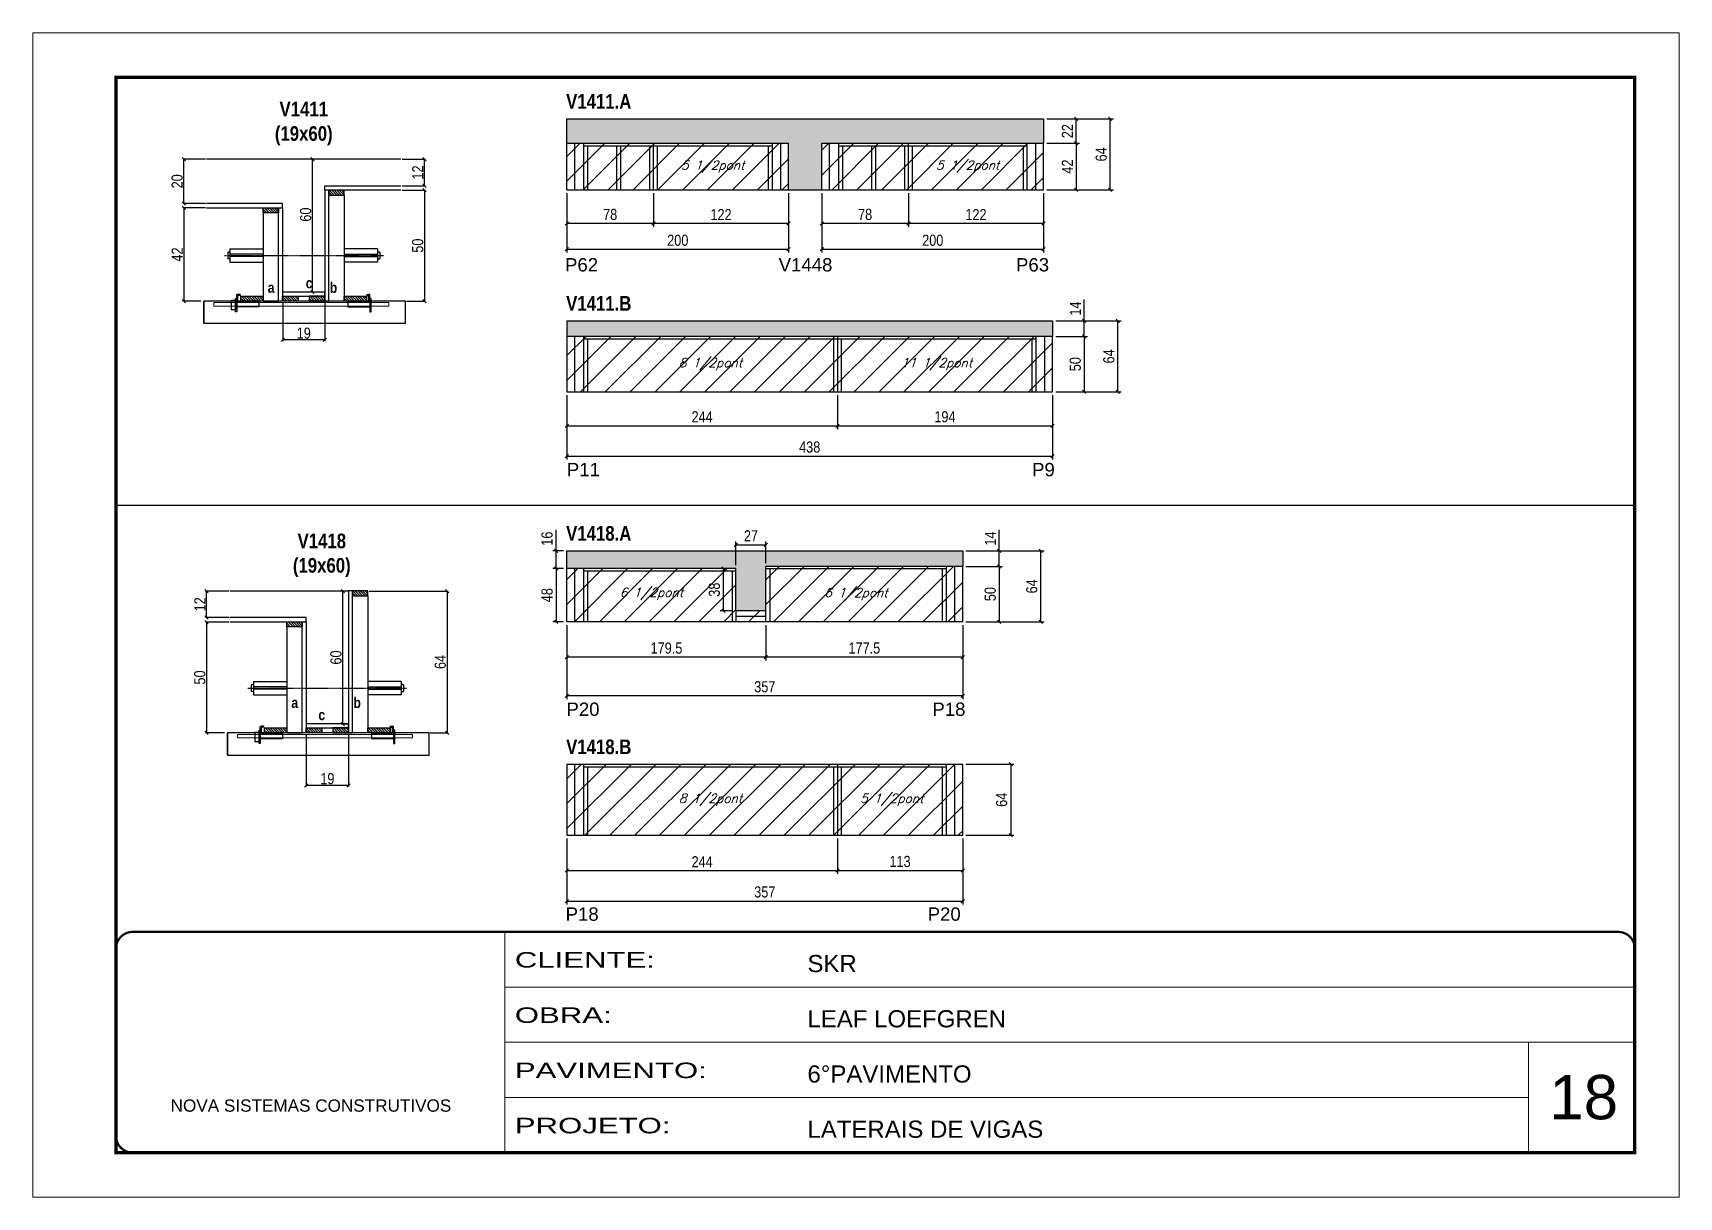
# Model space of a CAD drawing. Extents: x 3309 to 9563, y -2522 to 14608.
# Drawn here: x 4908 to 6393, y 8964 to 10014 of the extents above; entities that cross this region are included whole.
import ezdxf

# ---------------------------------------------------------------- set-up
doc = ezdxf.new("R2010")
doc.units = 0
for name, pattern in [('CONTINUO', [0]), ('DASHED', [0.75, 0.5, -0.25]), ('HIDDEN', [0.375, 0.25, -0.125])]:
    doc.linetypes.add(name, pattern=pattern)
for name, color, linetype in [('5', 5, 'Continuous'), ('barrote', 251, 'Continuous'), ('COTA', 241, 'Continuous'), ('detalhes', 4, 'Continuous'), ('NOMENCLATURA', 7, 'Continuous'), ('Painéis', 200, 'Continuous'), ('presilha', 1, 'Continuous'), ('SARR_2.2x10', 60, 'Continuous'), ('SARR_2.2x7', 40, 'Continuous'), ('SARR_3.5x7', 81, 'Continuous'), ('TENSOR', 3, 'Continuous'), ('texto', 7, 'Continuous')]:
    doc.layers.add(name, color=color, linetype=linetype)
for name, color, linetype, lineweight in [('CARIMBO', 255, 'Continuous', 9), ('CONCRETO', 251, 'Continuous', 25), ('Folhas', 255, 'Continuous', 9), ('Hachura', 251, 'Continuous', 9), ('SARRAFO DE PRESSAO', 251, 'DASHED', 9), ('SCO-___-LAJ', 2, 'Continuous', 0)]:
    doc.layers.add(name, color=color, linetype=linetype, lineweight=lineweight)
doc.styles.add('ARIAL', font='arial.ttf')
doc.styles.add('COTA TECNICA', font='techl___.ttf', dxfattribs={"height": 10})
doc.styles.add('COTA TECNICA 2X', font='techl___.ttf', dxfattribs={"height": 10})
doc.styles.add('Romans', font='romans.shx')
doc.styles.get("Standard").update_dxf_attribs({"font": 'arial.ttf'})
doc.styles.add('TECNICA', font='techb___.ttf', dxfattribs={"height": 10})
doc.styles.add('Tecnologia', font='')
doc.styles.get('Tecnologia').set_extended_font_data('Forgotten Futurist')
doc.dimstyles.new('PAINEL', dxfattribs={"dimtxt": 10, "dimasz": 3, "dimexe": 3, "dimexo": 3, "dimgap": 3, "dimtad": 1, "dimdec": 1, "dimzin": 12, "dimdsep": 46, "dimtxsty": 'COTA TECNICA', "dimblk1": 'OBLIQUE', "dimblk2": 'OBLIQUE', "dimsah": 1, "dimcen": 0.9, "dimclrd": 4, "dimclre": 4, "dimclrt": 240, "dimadec": 1, "dimazin": 3, "dimtfac": 1, "dimtdec": 1, "dimtmove": 0, "dimatfit": 3, "dimfxl": 1, "dimtolj": 1, "dimtzin": 12, "dimarcsym": 0})
doc.dimstyles.new('SECAO', dxfattribs={"dimscale": 0.333333, "dimtxt": 5, "dimasz": 9, "dimexe": 3, "dimexo": 3, "dimgap": 3, "dimtad": 1, "dimdec": 1, "dimlfac": 0.5, "dimzin": 12, "dimdsep": 46, "dimtxsty": 'COTA TECNICA 2X', "dimblk1": 'OBLIQUE', "dimblk2": 'OBLIQUE', "dimsah": 1, "dimcen": 0.9, "dimclrd": 4, "dimclre": 4, "dimclrt": 240, "dimadec": 1, "dimazin": 3, "dimtfac": 1, "dimtdec": 1, "dimtmove": 0, "dimatfit": 3, "dimfxl": 1, "dimtolj": 1, "dimtzin": 12, "dimarcsym": 0})
pattern_1 = [(135, (38368.6903, -113740.4296), (-1.122532015, -1.122532015), [])]
pattern_2 = [(135, (38389.996, -114129.921), (-1.122532015, -1.122532015), [])]

msp = doc.modelspace()

# ---------------------------------------------------------------- texts
at = {"layer": '5', "linetype": 'Continuous'}
for s, rotation, p in [('P62', 0.00004, (5387.87, 9798.41, 0)), ('V1448', 0.00004, (5580.61, 9798.41, 0)), ('P63', 0.00004, (5794.71, 9798.41, 0)), ('P11', 359.99996, (5389.54, 9613.73, 0)), ('P9', 359.99996, (5809.22, 9613.73, 0)), ('P20', 0.00004, (5389.16, 9397.59)), ('P18', 0.00004, (5719.28, 9397.59)), ('P18', 359.99996, (5388.42, 9212.8)), ('P20', 359.99996, (5715.02, 9212.8))]:
    msp.add_text(s, height=12, rotation=rotation, dxfattribs=at).set_placement(p)
at = {"layer": 'CARIMBO', "style": 'ARIAL'}
msp.add_text('18', height=40, dxfattribs=at).set_placement((6275.73, 9033.7))
at = {"layer": 'detalhes', "style": 'TECNICA'}
for s, p in [('a', (5119.68, 9779.1)), ('c', (5153.97, 9783.21)), ('b', (5175.65, 9779.09)), ('a', (5140.98, 9404.69)), ('c', (5165.35, 9393.72)), ('b', (5196.96, 9404.68))]:
    msp.add_text(s, height=9.6, dxfattribs=at).set_placement(p)
at = {"layer": 'NOMENCLATURA', "style": 'TECNICA'}
for s, p in [('V1411.A', (5388.89, 9945.17, 0)), ('V1411.B', (5388.89, 9763.02, 0)), ('V1418.A', (5388.89, 9555.59)), ('V1418.B', (5388.89, 9363.04))]:
    msp.add_text(s, height=13.2, dxfattribs=at).set_placement(p)
at = {"layer": 'NOMENCLATURA', "char_height": 13.2, "attachment_point": 2, "style": 'TECNICA'}
for s, insert in [('V1411\\P(19x60)', (5152.18, 9951.44)), ('V1418\\P(19x60)', (5168.46, 9561.94))]:
    msp.add_mtext_dynamic_manual_height_columns(s, width=300.2766, gutter_width=1, heights=[0], dxfattribs=dict(at, insert=insert))
at = {"layer": 'texto', "color": 2, "char_height": 8, "attachment_point": 5, "style": 'Romans'}
for s, insert in [('{\\Q19;\\C256;5 1/2pont}', (5521.1, 9892.98, 0)), ('{\\Q19;\\C256;5 1/2pont}', (5751.1, 9892.98, 0)), ('{\\Q19;\\C256;8 1/2pont}', (5519.1, 9714.84, 0)), ('{\\Q19;\\C256;11 1/2pont}', (5723.1, 9714.84, 0)), ('{\\Q19;\\C256;6 1/2pont}', (5465.85, 9507.6)), ('{\\Q19;\\C256;6 1/2pont}', (5650.35, 9507.4)), ('{\\Q19;\\C256;8 1/2pont}', (5519.1, 9321.86)), ('{\\Q19;\\C256;5 1/2pont}', (5682.6, 9321.86))]:
    msp.add_mtext(s, dxfattribs=dict(at, insert=insert))

# ---------------------------------------------------------------- blocks, each defined once
blk = doc.blocks.new('9999999999')
at = {"color": 30, "linetype": 'CONTINUO'}
for p, q in [((98564.6, 34230.2), (98564.6, 34429.4)), ((98564.6, 34379.6), (99584, 34379.6)), ((98564.6, 34329.8), (99488, 34329.8)), ((99584, 34329.8), (99488, 34329.8)), ((99488, 34329.8), (99488, 34230.2)), ((98564.6, 34280), (99488, 34280))]:
    blk.add_line(p, q, dxfattribs=at)
at = {"color": 30, "linetype": 'CONTINUO', "const_width": 2}
blk.add_lwpolyline([(99584, 34230.2), (99584, 34414.4, 0.414214), (99569, 34429.4), (98229, 34429.4, 0.414214), (98214, 34414.4), (98214, 34245.2, 0.414214), (98229, 34230.2), (99584, 34230.2)], format="xyb", dxfattribs=at)
at = {"layer": 'Folhas'}
blk.add_lwpolyline([(98139, 34190.2), (99624, 34190.2), (99624, 35240.2), (98139, 35240.2)], close=True, dxfattribs=at)
at = {"layer": 'Folhas', "color": 30, "const_width": 3}
blk.add_lwpolyline([(98214, 34230.2), (99584, 34230.2), (99584, 35200.2), (98214, 35200.2)], close=True, dxfattribs=at)
at = {"color": 7, "linetype": 'Continuous', "ltscale": 5, "style": 'ARIAL'}
for s, height, p in [('SKR', 15.48, (98837.7, 34393.1)), ('LEAF LOEFGREN', 15.483, (98837.7, 34343.3)), ('6°PAVIMENTO', 15.483, (98837.7, 34293.5)), ('NOVA SISTEMAS CONSTRUTIVOS', 11.059, (98263.2, 34267.2)), ('LATERAIS DE VIGAS', 15.483, (98837.7, 34243.7))]:
    blk.add_text(s, height=height, dxfattribs=at).set_placement(p)
at = {"layer": 'Folhas', "color": 7, "style": 'Tecnologia', "width": 1.5}
for s, p in [('CLIENTE:', (98573.7, 34397.2)), ('OBRA:', (98573.7, 34347.3)), ('PAVIMENTO:', (98573.7, 34297.5)), ('PROJETO:', (98573.7, 34247.7))]:
    blk.add_text(s, height=14, dxfattribs=at).set_placement(p)
blk = doc.blocks.new('_Oblique')
at = {"color": 0, "linetype": 'ByBlock', "lineweight": -2}
blk.add_line((-0.5, -0.5), (0.5, 0.5), dxfattribs=at)
blk = doc.blocks.new('*D2009')
at = {"layer": 'COTA', "color": 4, "lineweight": -2, "transparency": 16777216}
for p, q in [((5133.2, 9770.7), (5133.2, 9735.6)), ((5171.2, 9770.7), (5171.2, 9735.6)), ((5171.2, 9736.6), (5133.2, 9736.6))]:
    blk.add_line(p, q, dxfattribs=at)
at = {"layer": 'Defpoints', "color": 0, "transparency": 16777216}
for p in [(5133.2, 9771.7), (5171.2, 9771.7), (5133.2, 9736.6)]:
    blk.add_point(p, dxfattribs=at)
at = {"layer": 'COTA', "color": 4, "lineweight": -2, "transparency": 16777216, "xscale": 3, "yscale": 3, "zscale": 3, "rotation": 180}
blk.add_blockref('_Oblique', (5133.2, 9736.6), dxfattribs=at)
at = {"layer": 'COTA', "color": 4, "lineweight": -2, "transparency": 16777216, "xscale": 3, "yscale": 3, "zscale": 3}
blk.add_blockref('_Oblique', (5171.2, 9736.6), dxfattribs=at)
at = {"layer": 'COTA', "color": 240, "transparency": 16777216, "insert": (5152.2, 9742.7), "char_height": 10, "attachment_point": 5, "style": 'COTA TECNICA 2X'}
blk.add_mtext('\\A1;19', dxfattribs=at)
blk = doc.blocks.new('PRESILHA METÁLICA 1')
at = {"layer": 'presilha'}
for p, q in [((0, 13), (6, 13)), ((0, 13), (0, 0)), ((6, 0), (0, 0)), ((6, 15.5), (7.5, 15.5)), ((6, -2.5), (6, 15.5)), ((6, 13), (6, 0)), ((7.5, 10.6), (7.5, 19.9)), ((7.5, 15.5), (7.5, -2.5)), ((37.5, 4.1), (7.5, 4.1)), ((12, 21), (8.6, 21)), ((9, 11.6), (9, 18.9)), ((12, 19.5), (9.6, 19.5)), ((37.5, 11), (9.6, 11)), ((12, 21), (12, 19.5)), ((37.5, 11), (37.5, 4.1)), ((7.5, -2.5), (6, -2.5))]:
    blk.add_line(p, q, dxfattribs=at)
for centre, radius, start, end in [((8.6, 19.9), 1.14, 90, 180), ((9.6, 18.9), 0.57, 90, 180), ((9.6, 11.6), 0.57, 180, 270)]:
    blk.add_arc(centre, radius, start, end, dxfattribs=at)
blk = doc.blocks.new('PRESILHA METÁLICA 2')
at = {"layer": 'presilha'}
for p, q in [((-5.2, 23.5), (-5.2, 22)), ((-5.2, 23.5), (-1.9, 23.5)), ((-0.8, 14.6), (-0.8, 22.4)), ((-30.8, 13.5), (-30.8, 6.6)), ((-30.8, 13.5), (-2.8, 13.5)), ((-30.8, 6.6), (-0.8, 6.6)), ((-5.2, 22), (-2.8, 22)), ((-2.2, 14.1), (-2.2, 21.4)), ((0.8, 18), (-0.8, 18)), ((-0.8, 18), (-0.8, 0)), ((-0.8, 0), (0.8, 0)), ((0.8, 0), (0.8, 18))]:
    blk.add_line(p, q, dxfattribs=at)
for centre, radius, start, end in [((-1.9, 22.4), 1.14, 0, 90), ((-2.8, 21.4), 0.57, 0, 90), ((-2.8, 14.1), 0.57, 270, 0)]:
    blk.add_arc(centre, radius, start, end, dxfattribs=at)
blk = doc.blocks.new('*D2010')
at = {"layer": 'COTA', "color": 4, "lineweight": -2, "transparency": 16777216}
for p, q in [((5063.5, 9855.7), (5043.1, 9855.7)), ((5044.1, 9855.7), (5044.1, 9771.7)), ((5059.3, 9771.7), (5043.1, 9771.7))]:
    blk.add_line(p, q, dxfattribs=at)
at = {"layer": 'Defpoints', "color": 0, "transparency": 16777216}
for p in [(5064.5, 9855.7), (5044.1, 9771.7), (5060.3, 9771.7)]:
    blk.add_point(p, dxfattribs=at)
at = {"layer": 'COTA', "color": 4, "lineweight": -2, "transparency": 16777216, "xscale": 3, "yscale": 3, "zscale": 3}
for p, rotation in [((5044.1, 9855.7), 90), ((5044.1, 9771.7), 270)]:
    blk.add_blockref('_Oblique', p, dxfattribs=dict(at, rotation=rotation))
at = {"layer": 'COTA', "color": 240, "transparency": 16777216, "insert": (5038, 9813.7), "char_height": 10, "attachment_point": 5, "rotation": 90, "style": 'COTA TECNICA 2X'}
blk.add_mtext('\\A1;42', dxfattribs=at)
blk = doc.blocks.new('*D2011')
at = {"layer": 'COTA', "color": 4, "lineweight": -2, "transparency": 16777216}
for p, q in [((5240.9, 9871.7), (5262.1, 9871.7)), ((5261.1, 9871.7), (5261.1, 9771.7)), ((5245, 9771.7), (5262.1, 9771.7))]:
    blk.add_line(p, q, dxfattribs=at)
at = {"layer": 'Defpoints', "color": 0, "transparency": 16777216}
for p in [(5239.9, 9871.7), (5244, 9771.7), (5261.1, 9771.7)]:
    blk.add_point(p, dxfattribs=at)
at = {"layer": 'COTA', "color": 4, "lineweight": -2, "transparency": 16777216, "xscale": 3, "yscale": 3, "zscale": 3}
for p, rotation in [((5261.1, 9871.7), 90), ((5261.1, 9771.7), 270)]:
    blk.add_blockref('_Oblique', p, dxfattribs=dict(at, rotation=rotation))
at = {"layer": 'COTA', "color": 240, "transparency": 16777216, "insert": (5255, 9821.7), "char_height": 10, "attachment_point": 5, "rotation": 90, "style": 'COTA TECNICA 2X'}
blk.add_mtext('\\A1;50', dxfattribs=at)
blk = doc.blocks.new('*D2012')
at = {"layer": 'COTA', "color": 4, "lineweight": -2, "transparency": 16777216}
for p, q in [((5170.2, 9899.7), (5159, 9899.7)), ((5160, 9779.7), (5160, 9899.7)), ((5170.2, 9779.7), (5159, 9779.7))]:
    blk.add_line(p, q, dxfattribs=at)
at = {"layer": 'Defpoints', "color": 0, "transparency": 16777216}
for p in [(5160, 9899.7), (5171.2, 9899.7), (5171.2, 9779.7)]:
    blk.add_point(p, dxfattribs=at)
at = {"layer": 'COTA', "color": 4, "lineweight": -2, "transparency": 16777216, "xscale": 3, "yscale": 3, "zscale": 3}
for p, rotation in [((5160, 9899.7), 90), ((5160, 9779.7), 270)]:
    blk.add_blockref('_Oblique', p, dxfattribs=dict(at, rotation=rotation))
at = {"layer": 'COTA', "color": 240, "transparency": 16777216, "insert": (5153.9, 9849.7), "char_height": 10, "attachment_point": 5, "rotation": 90, "style": 'COTA TECNICA 2X'}
blk.add_mtext('\\A1;60', dxfattribs=at)
blk = doc.blocks.new('*D2013')
at = {"layer": 'COTA', "color": 4, "lineweight": -2, "transparency": 16777216}
for p, q in [((5240.9, 9899.7), (5262.1, 9899.7)), ((5261.1, 9875.7), (5261.1, 9899.7)), ((5240.9, 9875.7), (5262.1, 9875.7))]:
    blk.add_line(p, q, dxfattribs=at)
at = {"layer": 'Defpoints', "color": 0, "transparency": 16777216}
for p in [(5239.9, 9899.7), (5261.1, 9899.7), (5239.9, 9875.7)]:
    blk.add_point(p, dxfattribs=at)
at = {"layer": 'COTA', "color": 4, "lineweight": -2, "transparency": 16777216, "xscale": 3, "yscale": 3, "zscale": 3}
for p, rotation in [((5261.1, 9899.7), 90), ((5261.1, 9875.7), 270)]:
    blk.add_blockref('_Oblique', p, dxfattribs=dict(at, rotation=rotation))
at = {"layer": 'COTA', "color": 240, "transparency": 16777216, "insert": (5255, 9887.7), "char_height": 10, "attachment_point": 5, "rotation": 90, "style": 'COTA TECNICA 2X'}
blk.add_mtext('\\A1;12', dxfattribs=at)
blk = doc.blocks.new('*D2014')
at = {"layer": 'COTA', "color": 4, "lineweight": -2, "transparency": 16777216}
for p, q in [((5063.5, 9899.7), (5043.1, 9899.7)), ((5044.1, 9859.7), (5044.1, 9899.7)), ((5063.5, 9859.7), (5043.1, 9859.7))]:
    blk.add_line(p, q, dxfattribs=at)
at = {"layer": 'Defpoints', "color": 0, "transparency": 16777216}
for p in [(5044.1, 9899.7), (5064.5, 9899.7), (5064.5, 9859.7)]:
    blk.add_point(p, dxfattribs=at)
at = {"layer": 'COTA', "color": 4, "lineweight": -2, "transparency": 16777216, "xscale": 3, "yscale": 3, "zscale": 3}
for p, rotation in [((5044.1, 9899.7), 90), ((5044.1, 9859.7), 270)]:
    blk.add_blockref('_Oblique', p, dxfattribs=dict(at, rotation=rotation))
at = {"layer": 'COTA', "color": 240, "transparency": 16777216, "insert": (5038, 9879.7), "char_height": 10, "attachment_point": 5, "rotation": 90, "style": 'COTA TECNICA 2X'}
blk.add_mtext('\\A1;20', dxfattribs=at)
blk = doc.blocks.new('*D2015')
at = {"layer": 'COTA', "color": 4, "linetype": 'ByBlock', "lineweight": -2, "transparency": 16777216}
for p, q in [((5389.6, 9869), (5389.6, 9815.4)), ((5589.6, 9869), (5589.6, 9815.4)), ((5389.6, 9818.4), (5589.6, 9818.4))]:
    blk.add_line(p, q, dxfattribs=at)
at = {"layer": 'Defpoints', "color": 0, "linetype": 'ByBlock', "transparency": 16777216}
for p in [(5389.6, 9872), (5589.6, 9872), (5589.6, 9818.4)]:
    blk.add_point(p, dxfattribs=at)
at = {"layer": 'COTA', "color": 4, "linetype": 'ByBlock', "lineweight": -2, "transparency": 16777216, "xscale": 3, "yscale": 3, "zscale": 3, "rotation": 180}
blk.add_blockref('_Oblique', (5389.6, 9818.4), dxfattribs=at)
at = {"layer": 'COTA', "color": 4, "linetype": 'ByBlock', "lineweight": -2, "transparency": 16777216, "xscale": 3, "yscale": 3, "zscale": 3}
blk.add_blockref('_Oblique', (5589.6, 9818.4), dxfattribs=at)
at = {"layer": 'COTA', "color": 240, "linetype": 'ByBlock', "transparency": 16777216, "insert": (5489.6, 9826.5), "char_height": 10, "attachment_point": 5, "style": 'COTA TECNICA'}
blk.add_mtext('\\A1;200', dxfattribs=at)
blk = doc.blocks.new('*D2016')
at = {"layer": 'COTA', "color": 4, "lineweight": -2, "transparency": 16777216}
for p, q in [((5467.6, 9869), (5467.6, 9838.7)), ((5589.6, 9869), (5589.6, 9838.7)), ((5589.6, 9841.7), (5467.6, 9841.7))]:
    blk.add_line(p, q, dxfattribs=at)
at = {"layer": 'Defpoints', "color": 0, "transparency": 16777216}
for p in [(5467.6, 9872), (5589.6, 9872), (5467.6, 9841.7)]:
    blk.add_point(p, dxfattribs=at)
at = {"layer": 'COTA', "color": 4, "lineweight": -2, "transparency": 16777216, "xscale": 3, "yscale": 3, "zscale": 3, "rotation": 180}
blk.add_blockref('_Oblique', (5467.6, 9841.7), dxfattribs=at)
at = {"layer": 'COTA', "color": 4, "lineweight": -2, "transparency": 16777216, "xscale": 3, "yscale": 3, "zscale": 3}
blk.add_blockref('_Oblique', (5589.6, 9841.7), dxfattribs=at)
at = {"layer": 'COTA', "color": 240, "transparency": 16777216, "insert": (5528.6, 9849.7), "char_height": 10, "attachment_point": 5, "style": 'COTA TECNICA'}
blk.add_mtext('\\A1;122', dxfattribs=at)
blk = doc.blocks.new('*D2017')
at = {"layer": 'COTA', "color": 4, "lineweight": -2, "transparency": 16777216}
for p, q in [((5389.6, 9869), (5389.6, 9838.7)), ((5467.6, 9869), (5467.6, 9838.7)), ((5467.6, 9841.7), (5389.6, 9841.7))]:
    blk.add_line(p, q, dxfattribs=at)
at = {"layer": 'Defpoints', "color": 0, "transparency": 16777216}
for p in [(5389.6, 9872), (5467.6, 9872), (5389.6, 9841.7)]:
    blk.add_point(p, dxfattribs=at)
at = {"layer": 'COTA', "color": 4, "lineweight": -2, "transparency": 16777216, "xscale": 3, "yscale": 3, "zscale": 3, "rotation": 180}
blk.add_blockref('_Oblique', (5389.6, 9841.7), dxfattribs=at)
at = {"layer": 'COTA', "color": 4, "lineweight": -2, "transparency": 16777216, "xscale": 3, "yscale": 3, "zscale": 3}
blk.add_blockref('_Oblique', (5467.6, 9841.7), dxfattribs=at)
at = {"layer": 'COTA', "color": 240, "transparency": 16777216, "insert": (5428.6, 9849.8), "char_height": 10, "attachment_point": 5, "style": 'COTA TECNICA'}
blk.add_mtext('\\A1;78', dxfattribs=at)
blk = doc.blocks.new('*D2018')
at = {"layer": 'COTA', "color": 4, "linetype": 'ByBlock', "lineweight": -2, "transparency": 16777216}
for p, q in [((5619.6, 9869), (5619.6, 9815.4)), ((5819.6, 9869), (5819.6, 9815.4)), ((5619.6, 9818.4), (5819.6, 9818.4))]:
    blk.add_line(p, q, dxfattribs=at)
at = {"layer": 'Defpoints', "color": 0, "linetype": 'ByBlock', "transparency": 16777216}
for p in [(5619.6, 9872), (5819.6, 9872), (5819.6, 9818.4)]:
    blk.add_point(p, dxfattribs=at)
at = {"layer": 'COTA', "color": 4, "linetype": 'ByBlock', "lineweight": -2, "transparency": 16777216, "xscale": 3, "yscale": 3, "zscale": 3, "rotation": 180}
blk.add_blockref('_Oblique', (5619.6, 9818.4), dxfattribs=at)
at = {"layer": 'COTA', "color": 4, "linetype": 'ByBlock', "lineweight": -2, "transparency": 16777216, "xscale": 3, "yscale": 3, "zscale": 3}
blk.add_blockref('_Oblique', (5819.6, 9818.4), dxfattribs=at)
at = {"layer": 'COTA', "color": 240, "linetype": 'ByBlock', "transparency": 16777216, "insert": (5719.6, 9826.5), "char_height": 10, "attachment_point": 5, "style": 'COTA TECNICA'}
blk.add_mtext('\\A1;200', dxfattribs=at)
blk = doc.blocks.new('*D2019')
at = {"layer": 'COTA', "color": 4, "lineweight": -2, "transparency": 16777216}
for p, q in [((5697.6, 9869), (5697.6, 9838.7)), ((5819.6, 9869), (5819.6, 9838.7)), ((5819.6, 9841.7), (5697.6, 9841.7))]:
    blk.add_line(p, q, dxfattribs=at)
at = {"layer": 'Defpoints', "color": 0, "transparency": 16777216}
for p in [(5697.6, 9872), (5819.6, 9872), (5697.6, 9841.7)]:
    blk.add_point(p, dxfattribs=at)
at = {"layer": 'COTA', "color": 4, "lineweight": -2, "transparency": 16777216, "xscale": 3, "yscale": 3, "zscale": 3, "rotation": 180}
blk.add_blockref('_Oblique', (5697.6, 9841.7), dxfattribs=at)
at = {"layer": 'COTA', "color": 4, "lineweight": -2, "transparency": 16777216, "xscale": 3, "yscale": 3, "zscale": 3}
blk.add_blockref('_Oblique', (5819.6, 9841.7), dxfattribs=at)
at = {"layer": 'COTA', "color": 240, "transparency": 16777216, "insert": (5758.6, 9849.7), "char_height": 10, "attachment_point": 5, "style": 'COTA TECNICA'}
blk.add_mtext('\\A1;122', dxfattribs=at)
blk = doc.blocks.new('*D2020')
at = {"layer": 'COTA', "color": 4, "lineweight": -2, "transparency": 16777216}
for p, q in [((5619.6, 9869), (5619.6, 9838.7)), ((5697.6, 9869), (5697.6, 9838.7)), ((5697.6, 9841.7), (5619.6, 9841.7))]:
    blk.add_line(p, q, dxfattribs=at)
at = {"layer": 'Defpoints', "color": 0, "transparency": 16777216}
for p in [(5619.6, 9872), (5697.6, 9872), (5619.6, 9841.7)]:
    blk.add_point(p, dxfattribs=at)
at = {"layer": 'COTA', "color": 4, "lineweight": -2, "transparency": 16777216, "xscale": 3, "yscale": 3, "zscale": 3, "rotation": 180}
blk.add_blockref('_Oblique', (5619.6, 9841.7), dxfattribs=at)
at = {"layer": 'COTA', "color": 4, "lineweight": -2, "transparency": 16777216, "xscale": 3, "yscale": 3, "zscale": 3}
blk.add_blockref('_Oblique', (5697.6, 9841.7), dxfattribs=at)
at = {"layer": 'COTA', "color": 240, "transparency": 16777216, "insert": (5658.6, 9849.8), "char_height": 10, "attachment_point": 5, "style": 'COTA TECNICA'}
blk.add_mtext('\\A1;78', dxfattribs=at)
blk = doc.blocks.new('*D2021')
at = {"layer": 'COTA', "color": 4, "lineweight": -2, "transparency": 16777216}
for p, q in [((5822.6, 9914), (5852.1, 9914)), ((5849.1, 9914), (5849.1, 9872)), ((5822.6, 9872), (5852.1, 9872))]:
    blk.add_line(p, q, dxfattribs=at)
at = {"layer": 'Defpoints', "color": 0, "transparency": 16777216}
for p in [(5819.6, 9914, 0), (5819.6, 9872, 0), (5849.1, 9872)]:
    blk.add_point(p, dxfattribs=at)
at = {"layer": 'COTA', "color": 4, "lineweight": -2, "transparency": 16777216, "xscale": 3, "yscale": 3, "zscale": 3}
for p, rotation in [((5849.1, 9914), 90), ((5849.1, 9872), 270)]:
    blk.add_blockref('_Oblique', p, dxfattribs=dict(at, rotation=rotation))
at = {"layer": 'COTA', "color": 240, "transparency": 16777216, "insert": (5841.1, 9893), "char_height": 10, "attachment_point": 5, "rotation": 90, "style": 'COTA TECNICA'}
blk.add_mtext('\\A1;42', dxfattribs=at)
blk = doc.blocks.new('*D2022')
at = {"layer": 'COTA', "color": 4, "lineweight": -2, "transparency": 16777216}
for p, q in [((5822.6, 9936), (5852.1, 9936)), ((5849.1, 9914), (5849.1, 9936)), ((5822.6, 9914), (5852.1, 9914))]:
    blk.add_line(p, q, dxfattribs=at)
at = {"layer": 'Defpoints', "color": 0, "transparency": 16777216}
for p in [(5819.6, 9936, 0), (5849.1, 9936), (5819.6, 9914, 0)]:
    blk.add_point(p, dxfattribs=at)
at = {"layer": 'COTA', "color": 4, "lineweight": -2, "transparency": 16777216, "xscale": 3, "yscale": 3, "zscale": 3}
for p, rotation in [((5849.1, 9936), 90), ((5849.1, 9914), 270)]:
    blk.add_blockref('_Oblique', p, dxfattribs=dict(at, rotation=rotation))
at = {"layer": 'COTA', "color": 240, "transparency": 16777216, "insert": (5841.1, 9925), "char_height": 10, "attachment_point": 5, "rotation": 90, "style": 'COTA TECNICA'}
blk.add_mtext('\\A1;22', dxfattribs=at)
blk = doc.blocks.new('*D2023')
at = {"layer": 'COTA', "color": 4, "lineweight": -2, "transparency": 16777216}
for p, q in [((5822.6, 9936), (5882.7, 9936)), ((5879.7, 9872), (5879.7, 9936)), ((5822.6, 9872), (5882.7, 9872))]:
    blk.add_line(p, q, dxfattribs=at)
at = {"layer": 'Defpoints', "color": 0, "transparency": 16777216}
for p in [(5819.6, 9936, 0), (5879.7, 9936), (5819.6, 9872, 0)]:
    blk.add_point(p, dxfattribs=at)
at = {"layer": 'COTA', "color": 4, "lineweight": -2, "transparency": 16777216, "xscale": 3, "yscale": 3, "zscale": 3}
for p, rotation in [((5879.7, 9936), 90), ((5879.7, 9872), 270)]:
    blk.add_blockref('_Oblique', p, dxfattribs=dict(at, rotation=rotation))
at = {"layer": 'COTA', "color": 240, "transparency": 16777216, "insert": (5871.6, 9904), "char_height": 10, "attachment_point": 5, "rotation": 90, "style": 'COTA TECNICA'}
blk.add_mtext('\\A1;64', dxfattribs=at)
blk = doc.blocks.new('*D2024')
at = {"layer": 'COTA', "color": 4, "lineweight": -2, "transparency": 16777216}
for p, q in [((5389.6, 9686.8), (5389.6, 9628.7)), ((5827.6, 9686.8), (5827.6, 9628.7)), ((5389.6, 9631.7), (5827.6, 9631.7))]:
    blk.add_line(p, q, dxfattribs=at)
at = {"layer": 'Defpoints', "color": 0, "transparency": 16777216}
for p in [(5389.6, 9689.8), (5827.6, 9689.8), (5827.6, 9631.7)]:
    blk.add_point(p, dxfattribs=at)
at = {"layer": 'COTA', "color": 4, "lineweight": -2, "transparency": 16777216, "xscale": 3, "yscale": 3, "zscale": 3, "rotation": 180}
blk.add_blockref('_Oblique', (5389.6, 9631.7), dxfattribs=at)
at = {"layer": 'COTA', "color": 4, "lineweight": -2, "transparency": 16777216, "xscale": 3, "yscale": 3, "zscale": 3}
blk.add_blockref('_Oblique', (5827.6, 9631.7), dxfattribs=at)
at = {"layer": 'COTA', "color": 240, "transparency": 16777216, "insert": (5608.6, 9640), "char_height": 10, "attachment_point": 5, "style": 'COTA TECNICA'}
blk.add_mtext('\\A1;438', dxfattribs=at)
blk = doc.blocks.new('*D2025')
at = {"layer": 'COTA', "color": 4, "lineweight": -2, "transparency": 16777216}
for p, q in [((5389.6, 9686.8), (5389.6, 9656.2)), ((5633.6, 9686.8), (5633.6, 9656.2)), ((5389.6, 9659.2), (5633.6, 9659.2))]:
    blk.add_line(p, q, dxfattribs=at)
at = {"layer": 'Defpoints', "color": 0, "transparency": 16777216}
for p in [(5389.6, 9689.8), (5633.6, 9689.8), (5633.6, 9659.2)]:
    blk.add_point(p, dxfattribs=at)
at = {"layer": 'COTA', "color": 4, "lineweight": -2, "transparency": 16777216, "xscale": 3, "yscale": 3, "zscale": 3, "rotation": 180}
blk.add_blockref('_Oblique', (5389.6, 9659.2), dxfattribs=at)
at = {"layer": 'COTA', "color": 4, "lineweight": -2, "transparency": 16777216, "xscale": 3, "yscale": 3, "zscale": 3}
blk.add_blockref('_Oblique', (5633.6, 9659.2), dxfattribs=at)
at = {"layer": 'COTA', "color": 240, "transparency": 16777216, "insert": (5511.6, 9667.3), "char_height": 10, "attachment_point": 5, "style": 'COTA TECNICA'}
blk.add_mtext('\\A1;244', dxfattribs=at)
blk = doc.blocks.new('*D2026')
at = {"layer": 'COTA', "color": 4, "lineweight": -2, "transparency": 16777216}
for p, q in [((5633.6, 9686.8), (5633.6, 9656.2)), ((5827.6, 9686.8), (5827.6, 9656.2)), ((5633.6, 9659.2), (5827.6, 9659.2))]:
    blk.add_line(p, q, dxfattribs=at)
at = {"layer": 'Defpoints', "color": 0, "transparency": 16777216}
for p in [(5633.6, 9689.8), (5827.6, 9689.8), (5827.6, 9659.2)]:
    blk.add_point(p, dxfattribs=at)
at = {"layer": 'COTA', "color": 4, "lineweight": -2, "transparency": 16777216, "xscale": 3, "yscale": 3, "zscale": 3, "rotation": 180}
blk.add_blockref('_Oblique', (5633.6, 9659.2), dxfattribs=at)
at = {"layer": 'COTA', "color": 4, "lineweight": -2, "transparency": 16777216, "xscale": 3, "yscale": 3, "zscale": 3}
blk.add_blockref('_Oblique', (5827.6, 9659.2), dxfattribs=at)
at = {"layer": 'COTA', "color": 240, "transparency": 16777216, "insert": (5730.6, 9667.3), "char_height": 10, "attachment_point": 5, "style": 'COTA TECNICA'}
blk.add_mtext('\\A1;194', dxfattribs=at)
blk = doc.blocks.new('*D2027')
at = {"layer": 'COTA', "color": 4, "lineweight": -2, "transparency": 16777216}
for p, q in [((5856.3, 9753.8), (5856.3, 9773)), ((5830.6, 9753.8), (5859.3, 9753.8)), ((5856.3, 9739.8), (5856.3, 9753.8)), ((5830.6, 9739.8), (5859.3, 9739.8))]:
    blk.add_line(p, q, dxfattribs=at)
at = {"layer": 'Defpoints', "color": 0, "transparency": 16777216}
for p in [(5827.6, 9753.8), (5856.3, 9753.8), (5827.6, 9739.8)]:
    blk.add_point(p, dxfattribs=at)
at = {"layer": 'COTA', "color": 4, "lineweight": -2, "transparency": 16777216, "xscale": 3, "yscale": 3, "zscale": 3}
for p, rotation in [((5856.3, 9753.8), 90), ((5856.3, 9739.8), 270)]:
    blk.add_blockref('_Oblique', p, dxfattribs=dict(at, rotation=rotation))
at = {"layer": 'COTA', "color": 240, "transparency": 16777216, "insert": (5848.3, 9764.9), "char_height": 10, "attachment_point": 5, "rotation": 90, "style": 'COTA TECNICA'}
blk.add_mtext('\\A1;14', dxfattribs=at)
blk = doc.blocks.new('*D2028')
at = {"layer": 'COTA', "color": 4, "lineweight": -2, "transparency": 16777216}
for p, q in [((5830.6, 9739.8), (5859.3, 9739.8)), ((5856.3, 9739.8), (5856.3, 9689.8)), ((5830.6, 9689.8), (5859.3, 9689.8))]:
    blk.add_line(p, q, dxfattribs=at)
at = {"layer": 'Defpoints', "color": 0, "transparency": 16777216}
for p in [(5827.6, 9739.8), (5827.6, 9689.8), (5856.3, 9689.8)]:
    blk.add_point(p, dxfattribs=at)
at = {"layer": 'COTA', "color": 4, "lineweight": -2, "transparency": 16777216, "xscale": 3, "yscale": 3, "zscale": 3}
for p, rotation in [((5856.3, 9739.8), 90), ((5856.3, 9689.8), 270)]:
    blk.add_blockref('_Oblique', p, dxfattribs=dict(at, rotation=rotation))
at = {"layer": 'COTA', "color": 240, "transparency": 16777216, "insert": (5848.2, 9714.8), "char_height": 10, "attachment_point": 5, "rotation": 90, "style": 'COTA TECNICA'}
blk.add_mtext('\\A1;50', dxfattribs=at)
blk = doc.blocks.new('*D2029')
at = {"layer": 'COTA', "color": 4, "lineweight": -2, "transparency": 16777216}
for p, q in [((5830.6, 9753.8), (5889.6, 9753.8)), ((5886.6, 9689.8), (5886.6, 9753.8)), ((5830.6, 9689.8), (5889.6, 9689.8))]:
    blk.add_line(p, q, dxfattribs=at)
at = {"layer": 'Defpoints', "color": 0, "transparency": 16777216}
for p in [(5827.6, 9753.8), (5886.6, 9753.8), (5827.6, 9689.8)]:
    blk.add_point(p, dxfattribs=at)
at = {"layer": 'COTA', "color": 4, "lineweight": -2, "transparency": 16777216, "xscale": 3, "yscale": 3, "zscale": 3}
for p, rotation in [((5886.6, 9753.8), 90), ((5886.6, 9689.8), 270)]:
    blk.add_blockref('_Oblique', p, dxfattribs=dict(at, rotation=rotation))
at = {"layer": 'COTA', "color": 240, "transparency": 16777216, "insert": (5878.5, 9721.8), "char_height": 10, "attachment_point": 5, "rotation": 90, "style": 'COTA TECNICA'}
blk.add_mtext('\\A1;64', dxfattribs=at)
blk = doc.blocks.new('*D2159')
at = {"layer": 'COTA', "color": 4, "linetype": 'ByBlock', "lineweight": -2, "transparency": 16777216}
for p, q in [((5569.1, 9479.4), (5569.1, 9447.6)), ((5746.6, 9479.4), (5746.6, 9447.6)), ((5746.6, 9450.6), (5569.1, 9450.6))]:
    blk.add_line(p, q, dxfattribs=at)
at = {"layer": 'Defpoints', "color": 0, "linetype": 'ByBlock', "transparency": 16777216}
for p in [(5569.1, 9482.4), (5746.6, 9482.4), (5569.1, 9450.6)]:
    blk.add_point(p, dxfattribs=at)
at = {"layer": 'COTA', "color": 4, "linetype": 'ByBlock', "lineweight": -2, "transparency": 16777216, "xscale": 3, "yscale": 3, "zscale": 3, "rotation": 180}
blk.add_blockref('_Oblique', (5569.1, 9450.6), dxfattribs=at)
at = {"layer": 'COTA', "color": 4, "linetype": 'ByBlock', "lineweight": -2, "transparency": 16777216, "xscale": 3, "yscale": 3, "zscale": 3}
blk.add_blockref('_Oblique', (5746.6, 9450.6), dxfattribs=at)
at = {"layer": 'COTA', "color": 240, "linetype": 'ByBlock', "transparency": 16777216, "insert": (5657.9, 9458.7), "char_height": 10, "attachment_point": 5, "style": 'COTA TECNICA'}
blk.add_mtext('\\A1;177.5', dxfattribs=at)
blk = doc.blocks.new('*D2160')
at = {"layer": 'COTA', "color": 4, "linetype": 'ByBlock', "lineweight": -2, "transparency": 16777216}
for p, q in [((5389.6, 9479.4), (5389.6, 9447.6)), ((5569.1, 9479.4), (5569.1, 9447.6)), ((5569.1, 9450.6), (5389.6, 9450.6))]:
    blk.add_line(p, q, dxfattribs=at)
at = {"layer": 'Defpoints', "color": 0, "linetype": 'ByBlock', "transparency": 16777216}
for p in [(5389.6, 9482.4), (5569.1, 9482.4), (5389.6, 9450.6)]:
    blk.add_point(p, dxfattribs=at)
at = {"layer": 'COTA', "color": 4, "linetype": 'ByBlock', "lineweight": -2, "transparency": 16777216, "xscale": 3, "yscale": 3, "zscale": 3, "rotation": 180}
blk.add_blockref('_Oblique', (5389.6, 9450.6), dxfattribs=at)
at = {"layer": 'COTA', "color": 4, "linetype": 'ByBlock', "lineweight": -2, "transparency": 16777216, "xscale": 3, "yscale": 3, "zscale": 3}
blk.add_blockref('_Oblique', (5569.1, 9450.6), dxfattribs=at)
at = {"layer": 'COTA', "color": 240, "linetype": 'ByBlock', "transparency": 16777216, "insert": (5479.4, 9458.7), "char_height": 10, "attachment_point": 5, "style": 'COTA TECNICA'}
blk.add_mtext('\\A1;179.5', dxfattribs=at)
blk = doc.blocks.new('*D2161')
at = {"layer": 'COTA', "color": 4, "linetype": 'ByBlock', "lineweight": -2, "transparency": 16777216}
for p, q in [((5389.6, 9479.4), (5389.6, 9412.6)), ((5746.6, 9479.4), (5746.6, 9412.6)), ((5746.6, 9415.6), (5389.6, 9415.6))]:
    blk.add_line(p, q, dxfattribs=at)
at = {"layer": 'Defpoints', "color": 0, "linetype": 'ByBlock', "transparency": 16777216}
for p in [(5389.6, 9482.4), (5746.6, 9482.4), (5389.6, 9415.6)]:
    blk.add_point(p, dxfattribs=at)
at = {"layer": 'COTA', "color": 4, "linetype": 'ByBlock', "lineweight": -2, "transparency": 16777216, "xscale": 3, "yscale": 3, "zscale": 3, "rotation": 180}
blk.add_blockref('_Oblique', (5389.6, 9415.6), dxfattribs=at)
at = {"layer": 'COTA', "color": 4, "linetype": 'ByBlock', "lineweight": -2, "transparency": 16777216, "xscale": 3, "yscale": 3, "zscale": 3}
blk.add_blockref('_Oblique', (5746.6, 9415.6), dxfattribs=at)
at = {"layer": 'COTA', "color": 240, "linetype": 'ByBlock', "transparency": 16777216, "insert": (5568.1, 9423.8), "char_height": 10, "attachment_point": 5, "style": 'COTA TECNICA'}
blk.add_mtext('\\A1;357', dxfattribs=at)
blk = doc.blocks.new('*D2162')
at = {"layer": 'COTA', "color": 4, "lineweight": -2, "transparency": 16777216}
for p, q in [((5539.1, 9530.4), (5527.8, 9530.4)), ((5530.8, 9492.4), (5530.8, 9530.4)), ((5539.1, 9492.4), (5527.8, 9492.4))]:
    blk.add_line(p, q, dxfattribs=at)
at = {"layer": 'Defpoints', "color": 0, "transparency": 16777216}
for p in [(5530.8, 9530.4), (5542.1, 9530.4), (5542.1, 9492.4)]:
    blk.add_point(p, dxfattribs=at)
at = {"layer": 'COTA', "color": 4, "lineweight": -2, "transparency": 16777216, "xscale": 3, "yscale": 3, "zscale": 3}
for p, rotation in [((5530.8, 9530.4), 90), ((5530.8, 9492.4), 270)]:
    blk.add_blockref('_Oblique', p, dxfattribs=dict(at, rotation=rotation))
at = {"layer": 'COTA', "color": 240, "transparency": 16777216, "insert": (5522.6, 9511.4), "char_height": 10, "attachment_point": 5, "rotation": 90, "style": 'COTA TECNICA'}
blk.add_mtext('\\A1;38', dxfattribs=at)
blk = doc.blocks.new('*D2163')
at = {"layer": 'COTA', "color": 4, "lineweight": -2, "transparency": 16777216}
for p, q in [((5749.6, 9532.4), (5782.6, 9532.4)), ((5779.6, 9532.4), (5779.6, 9482.4)), ((5749.6, 9482.4), (5782.6, 9482.4))]:
    blk.add_line(p, q, dxfattribs=at)
at = {"layer": 'Defpoints', "color": 0, "transparency": 16777216}
for p in [(5746.6, 9532.4), (5746.6, 9482.4), (5779.6, 9482.4)]:
    blk.add_point(p, dxfattribs=at)
at = {"layer": 'COTA', "color": 4, "lineweight": -2, "transparency": 16777216, "xscale": 3, "yscale": 3, "zscale": 3}
for p, rotation in [((5779.6, 9532.4), 90), ((5779.6, 9482.4), 270)]:
    blk.add_blockref('_Oblique', p, dxfattribs=dict(at, rotation=rotation))
at = {"layer": 'COTA', "color": 240, "transparency": 16777216, "insert": (5771.5, 9507.4), "char_height": 10, "attachment_point": 5, "rotation": 90, "style": 'COTA TECNICA'}
blk.add_mtext('\\A1;50', dxfattribs=at)
blk = doc.blocks.new('*D2164')
at = {"layer": 'COTA', "color": 4, "lineweight": -2, "transparency": 16777216}
for p, q in [((5154.5, 9381.2), (5154.5, 9333.8)), ((5192.5, 9381.2), (5192.5, 9333.8)), ((5192.5, 9334.8), (5154.5, 9334.8))]:
    blk.add_line(p, q, dxfattribs=at)
at = {"layer": 'Defpoints', "color": 0, "transparency": 16777216}
for p in [(5154.5, 9382.2), (5192.5, 9382.2), (5154.5, 9334.8)]:
    blk.add_point(p, dxfattribs=at)
at = {"layer": 'COTA', "color": 4, "lineweight": -2, "transparency": 16777216, "xscale": 3, "yscale": 3, "zscale": 3, "rotation": 180}
blk.add_blockref('_Oblique', (5154.5, 9334.8), dxfattribs=at)
at = {"layer": 'COTA', "color": 4, "lineweight": -2, "transparency": 16777216, "xscale": 3, "yscale": 3, "zscale": 3}
blk.add_blockref('_Oblique', (5192.5, 9334.8), dxfattribs=at)
at = {"layer": 'COTA', "color": 240, "transparency": 16777216, "insert": (5173.5, 9340.9), "char_height": 10, "attachment_point": 5, "style": 'COTA TECNICA 2X'}
blk.add_mtext('\\A1;19', dxfattribs=at)
blk = doc.blocks.new('*D2165')
at = {"layer": 'COTA', "color": 4, "lineweight": -2, "transparency": 16777216}
for p, q in [((5211.1, 9510.2), (5282.5, 9510.2)), ((5281.5, 9510.2), (5281.5, 9382.2)), ((5266.3, 9382.2), (5282.5, 9382.2))]:
    blk.add_line(p, q, dxfattribs=at)
at = {"layer": 'Defpoints', "color": 0, "transparency": 16777216}
for p in [(5210.1, 9510.2), (5265.3, 9382.2), (5281.5, 9382.2)]:
    blk.add_point(p, dxfattribs=at)
at = {"layer": 'COTA', "color": 4, "lineweight": -2, "transparency": 16777216, "xscale": 3, "yscale": 3, "zscale": 3}
for p, rotation in [((5281.5, 9510.2), 90), ((5281.5, 9382.2), 270)]:
    blk.add_blockref('_Oblique', p, dxfattribs=dict(at, rotation=rotation))
at = {"layer": 'COTA', "color": 240, "transparency": 16777216, "insert": (5275.4, 9446.2), "char_height": 10, "attachment_point": 5, "rotation": 90, "style": 'COTA TECNICA 2X'}
blk.add_mtext('\\A1;64', dxfattribs=at)
blk = doc.blocks.new('*D2166')
at = {"layer": 'COTA', "color": 4, "lineweight": -2, "transparency": 16777216}
for p, q in [((5084.8, 9482.2), (5063.5, 9482.2)), ((5064.5, 9482.2), (5064.5, 9382.2)), ((5080.6, 9382.2), (5063.5, 9382.2))]:
    blk.add_line(p, q, dxfattribs=at)
at = {"layer": 'Defpoints', "color": 0, "transparency": 16777216}
for p in [(5085.8, 9482.2), (5064.5, 9382.2), (5081.6, 9382.2)]:
    blk.add_point(p, dxfattribs=at)
at = {"layer": 'COTA', "color": 4, "lineweight": -2, "transparency": 16777216, "xscale": 3, "yscale": 3, "zscale": 3}
for p, rotation in [((5064.5, 9482.2), 90), ((5064.5, 9382.2), 270)]:
    blk.add_blockref('_Oblique', p, dxfattribs=dict(at, rotation=rotation))
at = {"layer": 'COTA', "color": 240, "transparency": 16777216, "insert": (5058.4, 9432.2), "char_height": 10, "attachment_point": 5, "rotation": 90, "style": 'COTA TECNICA 2X'}
blk.add_mtext('\\A1;50', dxfattribs=at)
blk = doc.blocks.new('*D2167')
at = {"layer": 'COTA', "color": 4, "lineweight": -2, "transparency": 16777216}
for p, q in [((5191.5, 9510.2), (5186.4, 9510.2)), ((5187.4, 9390.2), (5187.4, 9510.2)), ((5191.5, 9390.2), (5186.4, 9390.2))]:
    blk.add_line(p, q, dxfattribs=at)
at = {"layer": 'Defpoints', "color": 0, "transparency": 16777216}
for p in [(5187.4, 9510.2), (5192.5, 9510.2), (5192.5, 9390.2)]:
    blk.add_point(p, dxfattribs=at)
at = {"layer": 'COTA', "color": 4, "lineweight": -2, "transparency": 16777216, "xscale": 3, "yscale": 3, "zscale": 3}
for p, rotation in [((5187.4, 9510.2), 90), ((5187.4, 9390.2), 270)]:
    blk.add_blockref('_Oblique', p, dxfattribs=dict(at, rotation=rotation))
at = {"layer": 'COTA', "color": 240, "transparency": 16777216, "insert": (5181.3, 9450.2), "char_height": 10, "attachment_point": 5, "rotation": 90, "style": 'COTA TECNICA 2X'}
blk.add_mtext('\\A1;60', dxfattribs=at)
blk = doc.blocks.new('*D2168')
at = {"layer": 'COTA', "color": 4, "lineweight": -2, "transparency": 16777216}
for p, q in [((5084.8, 9510.2), (5063.5, 9510.2)), ((5064.5, 9486.2), (5064.5, 9510.2)), ((5084.8, 9486.2), (5063.5, 9486.2))]:
    blk.add_line(p, q, dxfattribs=at)
at = {"layer": 'Defpoints', "color": 0, "transparency": 16777216}
for p in [(5064.5, 9510.2), (5085.8, 9510.2), (5085.8, 9486.2)]:
    blk.add_point(p, dxfattribs=at)
at = {"layer": 'COTA', "color": 4, "lineweight": -2, "transparency": 16777216, "xscale": 3, "yscale": 3, "zscale": 3}
for p, rotation in [((5064.5, 9510.2), 90), ((5064.5, 9486.2), 270)]:
    blk.add_blockref('_Oblique', p, dxfattribs=dict(at, rotation=rotation))
at = {"layer": 'COTA', "color": 240, "transparency": 16777216, "insert": (5058.5, 9498.2), "char_height": 10, "attachment_point": 5, "rotation": 90, "style": 'COTA TECNICA 2X'}
blk.add_mtext('\\A1;12', dxfattribs=at)
blk = doc.blocks.new('*D2169')
at = {"layer": 'COTA', "color": 4, "lineweight": -2, "transparency": 16777216}
for p, q in [((5779.6, 9546.4), (5779.6, 9565.5)), ((5749.6, 9546.4), (5782.6, 9546.4)), ((5779.6, 9532.4), (5779.6, 9546.4)), ((5749.6, 9532.4), (5782.6, 9532.4))]:
    blk.add_line(p, q, dxfattribs=at)
at = {"layer": 'Defpoints', "color": 0, "transparency": 16777216}
for p in [(5746.6, 9546.4), (5779.6, 9546.4), (5746.6, 9532.4)]:
    blk.add_point(p, dxfattribs=at)
at = {"layer": 'COTA', "color": 4, "lineweight": -2, "transparency": 16777216, "xscale": 3, "yscale": 3, "zscale": 3}
for p, rotation in [((5779.6, 9546.4), 90), ((5779.6, 9532.4), 270)]:
    blk.add_blockref('_Oblique', p, dxfattribs=dict(at, rotation=rotation))
at = {"layer": 'COTA', "color": 240, "transparency": 16777216, "insert": (5771.6, 9557.5), "char_height": 10, "attachment_point": 5, "rotation": 90, "style": 'COTA TECNICA'}
blk.add_mtext('\\A1;14', dxfattribs=at)
blk = doc.blocks.new('*D2170')
at = {"layer": 'COTA', "color": 4, "lineweight": -2, "transparency": 16777216}
for p, q in [((5749.6, 9546.4), (5820.1, 9546.4)), ((5817.1, 9482.4), (5817.1, 9546.4)), ((5749.6, 9482.4), (5820.1, 9482.4))]:
    blk.add_line(p, q, dxfattribs=at)
at = {"layer": 'Defpoints', "color": 0, "transparency": 16777216}
for p in [(5746.6, 9546.4), (5817.1, 9546.4), (5746.6, 9482.4)]:
    blk.add_point(p, dxfattribs=at)
at = {"layer": 'COTA', "color": 4, "lineweight": -2, "transparency": 16777216, "xscale": 3, "yscale": 3, "zscale": 3}
for p, rotation in [((5817.1, 9546.4), 90), ((5817.1, 9482.4), 270)]:
    blk.add_blockref('_Oblique', p, dxfattribs=dict(at, rotation=rotation))
at = {"layer": 'COTA', "color": 240, "transparency": 16777216, "insert": (5809, 9514.4), "char_height": 10, "attachment_point": 5, "rotation": 90, "style": 'COTA TECNICA'}
blk.add_mtext('\\A1;64', dxfattribs=at)
blk = doc.blocks.new('*D2171')
at = {"layer": 'COTA', "color": 4, "lineweight": -2, "transparency": 16777216}
for p, q in [((5386.6, 9530.4), (5376.8, 9530.4)), ((5379.8, 9530.4), (5379.8, 9482.4)), ((5386.6, 9482.4), (5376.8, 9482.4))]:
    blk.add_line(p, q, dxfattribs=at)
at = {"layer": 'Defpoints', "color": 0, "transparency": 16777216}
for p in [(5389.6, 9530.4), (5379.8, 9482.4), (5389.6, 9482.4)]:
    blk.add_point(p, dxfattribs=at)
at = {"layer": 'COTA', "color": 4, "lineweight": -2, "transparency": 16777216, "xscale": 3, "yscale": 3, "zscale": 3}
for p, rotation in [((5379.8, 9530.4), 90), ((5379.8, 9482.4), 270)]:
    blk.add_blockref('_Oblique', p, dxfattribs=dict(at, rotation=rotation))
at = {"layer": 'COTA', "color": 240, "transparency": 16777216, "insert": (5371.7, 9506.4), "char_height": 10, "attachment_point": 5, "rotation": 90, "style": 'COTA TECNICA'}
blk.add_mtext('\\A1;48', dxfattribs=at)
blk = doc.blocks.new('*D2172')
at = {"layer": 'COTA', "color": 4, "lineweight": -2, "transparency": 16777216}
for p, q in [((5379.8, 9546.4), (5379.8, 9565.4)), ((5386.6, 9546.4), (5376.8, 9546.4)), ((5379.8, 9530.4), (5379.8, 9546.4)), ((5386.6, 9530.4), (5376.8, 9530.4))]:
    blk.add_line(p, q, dxfattribs=at)
at = {"layer": 'Defpoints', "color": 0, "transparency": 16777216}
for p in [(5379.8, 9546.4), (5389.6, 9546.4), (5389.6, 9530.4)]:
    blk.add_point(p, dxfattribs=at)
at = {"layer": 'COTA', "color": 4, "lineweight": -2, "transparency": 16777216, "xscale": 3, "yscale": 3, "zscale": 3}
for p, rotation in [((5379.8, 9546.4), 90), ((5379.8, 9530.4), 270)]:
    blk.add_blockref('_Oblique', p, dxfattribs=dict(at, rotation=rotation))
at = {"layer": 'COTA', "color": 240, "transparency": 16777216, "insert": (5371.7, 9557.4), "char_height": 10, "attachment_point": 5, "rotation": 90, "style": 'COTA TECNICA'}
blk.add_mtext('\\A1;16', dxfattribs=at)
blk = doc.blocks.new('*D2173')
at = {"layer": 'COTA', "color": 4, "lineweight": -2, "transparency": 16777216}
for p, q in [((5542.1, 9533.4), (5542.1, 9554.9)), ((5542.1, 9551.9), (5569.1, 9551.9)), ((5569.1, 9535.4), (5569.1, 9554.9))]:
    blk.add_line(p, q, dxfattribs=at)
at = {"layer": 'Defpoints', "color": 0, "transparency": 16777216}
for p in [(5569.1, 9551.9), (5542.1, 9530.4), (5569.1, 9532.4)]:
    blk.add_point(p, dxfattribs=at)
at = {"layer": 'COTA', "color": 4, "lineweight": -2, "transparency": 16777216, "xscale": 3, "yscale": 3, "zscale": 3, "rotation": 180}
blk.add_blockref('_Oblique', (5542.1, 9551.9), dxfattribs=at)
at = {"layer": 'COTA', "color": 4, "lineweight": -2, "transparency": 16777216, "xscale": 3, "yscale": 3, "zscale": 3}
blk.add_blockref('_Oblique', (5569.1, 9551.9), dxfattribs=at)
at = {"layer": 'COTA', "color": 240, "transparency": 16777216, "insert": (5555.6, 9560), "char_height": 10, "attachment_point": 5, "style": 'COTA TECNICA'}
blk.add_mtext('\\A1;27', dxfattribs=at)
blk = doc.blocks.new('*D2174')
at = {"layer": 'COTA', "color": 4, "lineweight": -2, "transparency": 16777216}
for p, q in [((5389.6, 9286.9), (5389.6, 9227.5)), ((5746.6, 9286.9), (5746.6, 9227.5)), ((5389.6, 9230.5), (5746.6, 9230.5))]:
    blk.add_line(p, q, dxfattribs=at)
at = {"layer": 'Defpoints', "color": 0, "transparency": 16777216}
for p in [(5389.6, 9289.9), (5746.6, 9289.9), (5746.6, 9230.5)]:
    blk.add_point(p, dxfattribs=at)
at = {"layer": 'COTA', "color": 4, "lineweight": -2, "transparency": 16777216, "xscale": 3, "yscale": 3, "zscale": 3, "rotation": 180}
blk.add_blockref('_Oblique', (5389.6, 9230.5), dxfattribs=at)
at = {"layer": 'COTA', "color": 4, "lineweight": -2, "transparency": 16777216, "xscale": 3, "yscale": 3, "zscale": 3}
blk.add_blockref('_Oblique', (5746.6, 9230.5), dxfattribs=at)
at = {"layer": 'COTA', "color": 240, "transparency": 16777216, "insert": (5568.1, 9238.7), "char_height": 10, "attachment_point": 5, "style": 'COTA TECNICA'}
blk.add_mtext('\\A1;357', dxfattribs=at)
blk = doc.blocks.new('*D2175')
at = {"layer": 'COTA', "color": 4, "lineweight": -2, "transparency": 16777216}
for p, q in [((5389.6, 9286.9), (5389.6, 9255)), ((5633.6, 9286.9), (5633.6, 9255)), ((5389.6, 9258), (5633.6, 9258))]:
    blk.add_line(p, q, dxfattribs=at)
at = {"layer": 'Defpoints', "color": 0, "transparency": 16777216}
for p in [(5389.6, 9289.9), (5633.6, 9289.9), (5633.6, 9258)]:
    blk.add_point(p, dxfattribs=at)
at = {"layer": 'COTA', "color": 4, "lineweight": -2, "transparency": 16777216, "xscale": 3, "yscale": 3, "zscale": 3, "rotation": 180}
blk.add_blockref('_Oblique', (5389.6, 9258), dxfattribs=at)
at = {"layer": 'COTA', "color": 4, "lineweight": -2, "transparency": 16777216, "xscale": 3, "yscale": 3, "zscale": 3}
blk.add_blockref('_Oblique', (5633.6, 9258), dxfattribs=at)
at = {"layer": 'COTA', "color": 240, "transparency": 16777216, "insert": (5511.6, 9266), "char_height": 10, "attachment_point": 5, "style": 'COTA TECNICA'}
blk.add_mtext('\\A1;244', dxfattribs=at)
blk = doc.blocks.new('*D2176')
at = {"layer": 'COTA', "color": 4, "lineweight": -2, "transparency": 16777216}
for p, q in [((5633.6, 9286.9), (5633.6, 9255)), ((5746.6, 9286.9), (5746.6, 9255)), ((5633.6, 9258), (5746.6, 9258))]:
    blk.add_line(p, q, dxfattribs=at)
at = {"layer": 'Defpoints', "color": 0, "transparency": 16777216}
for p in [(5633.6, 9289.9), (5746.6, 9289.9), (5746.6, 9258)]:
    blk.add_point(p, dxfattribs=at)
at = {"layer": 'COTA', "color": 4, "lineweight": -2, "transparency": 16777216, "xscale": 3, "yscale": 3, "zscale": 3, "rotation": 180}
blk.add_blockref('_Oblique', (5633.6, 9258), dxfattribs=at)
at = {"layer": 'COTA', "color": 4, "lineweight": -2, "transparency": 16777216, "xscale": 3, "yscale": 3, "zscale": 3}
blk.add_blockref('_Oblique', (5746.6, 9258), dxfattribs=at)
at = {"layer": 'COTA', "color": 240, "transparency": 16777216, "insert": (5690.1, 9266.2), "char_height": 10, "attachment_point": 5, "style": 'COTA TECNICA'}
blk.add_mtext('\\A1;113', dxfattribs=at)
blk = doc.blocks.new('*D2177')
at = {"layer": 'COTA', "color": 4, "lineweight": -2, "transparency": 16777216}
for p, q in [((5749.6, 9353.9), (5792.9, 9353.9)), ((5789.9, 9353.9), (5789.9, 9289.9)), ((5749.6, 9289.9), (5792.9, 9289.9))]:
    blk.add_line(p, q, dxfattribs=at)
at = {"layer": 'Defpoints', "color": 0, "transparency": 16777216}
for p in [(5746.6, 9353.9), (5746.6, 9289.9), (5789.9, 9289.9)]:
    blk.add_point(p, dxfattribs=at)
at = {"layer": 'COTA', "color": 4, "lineweight": -2, "transparency": 16777216, "xscale": 3, "yscale": 3, "zscale": 3}
for p, rotation in [((5789.9, 9353.9), 90), ((5789.9, 9289.9), 270)]:
    blk.add_blockref('_Oblique', p, dxfattribs=dict(at, rotation=rotation))
at = {"layer": 'COTA', "color": 240, "transparency": 16777216, "insert": (5781.8, 9321.9), "char_height": 10, "attachment_point": 5, "rotation": 90, "style": 'COTA TECNICA'}
blk.add_mtext('\\A1;64', dxfattribs=at)

# ---------------------------------------------------------------- dimensions: what is measured, and where the dimension line sits
at = {"layer": 'COTA'}
for base, p1, p2, angle, dimstyle, picture, middle in [((5849.14, 9935.98), (5819.6, 9913.98, 0), (5819.6, 9935.98, 0), 90, 'PAINEL', '*D2022', (5841.14, 9924.98)), ((5879.72, 9935.98), (5819.6, 9871.98, 0), (5819.6, 9935.98, 0), 90, 'PAINEL', '*D2023', (5871.61, 9903.98)), ((5849.14, 9871.98), (5819.6, 9913.98, 0), (5819.6, 9871.98, 0), 90, 'PAINEL', '*D2021', (5841.07, 9892.98)), ((5044.1, 9899.74), (5064.45, 9859.74), (5064.45, 9899.74), 90, 'SECAO', '*D2014', (5038, 9879.74)), ((5261.07, 9899.74), (5239.85, 9875.74), (5239.85, 9899.74), 90, 'SECAO', '*D2013', (5255.01, 9887.74)), ((5261.07, 9771.74, 0), (5239.85, 9871.74), (5243.96, 9771.74, 0), 90, 'SECAO', '*D2011', (5254.96, 9821.74, 0)), ((5467.6, 9841.67, 0), (5589.6, 9871.98, 0), (5467.6, 9871.98, 0), 180, 'PAINEL', '*D2016', (5528.6, 9849.73, 0)), ((5697.6, 9841.67, 0), (5819.6, 9871.98, 0), (5697.6, 9871.98, 0), 180, 'PAINEL', '*D2019', (5758.6, 9849.73, 0)), ((5044.1, 9771.74, 0), (5064.45, 9855.74), (5060.34, 9771.74, 0), 90, 'SECAO', '*D2010', (5038.03, 9813.74, 0)), ((5856.33, 9753.84, 0), (5827.6, 9739.84, 0), (5827.6, 9753.84, 0), 90, 'PAINEL', '*D2027', (5848.25, 9764.89, 0)), ((5886.56, 9753.84, 0), (5827.6, 9689.84, 0), (5827.6, 9753.84, 0), 90, 'PAINEL', '*D2029', (5878.46, 9721.84, 0)), ((5856.33, 9689.84, 0), (5827.6, 9739.84, 0), (5827.6, 9689.84, 0), 90, 'PAINEL', '*D2028', (5848.22, 9714.84, 0)), ((5827.6, 9631.74, 0), (5389.6, 9689.84, 0), (5827.6, 9689.84, 0), 180, 'PAINEL', '*D2024', (5608.6, 9639.98, 0)), ((5379.78, 9546.4), (5389.6, 9530.4), (5389.6, 9546.4), 90, 'PAINEL', '*D2172', (5371.68, 9557.41)), ((5779.63, 9546.4), (5746.6, 9532.4), (5746.6, 9546.4), 90, 'PAINEL', '*D2169', (5771.56, 9557.46)), ((5817.06, 9546.4), (5746.6, 9482.4), (5746.6, 9546.4), 90, 'PAINEL', '*D2170', (5808.96, 9514.4)), ((5779.63, 9482.4), (5746.6, 9532.4), (5746.6, 9482.4), 90, 'PAINEL', '*D2163', (5771.52, 9507.4)), ((5379.78, 9482.4), (5389.6, 9530.4), (5389.6, 9482.4), 90, 'PAINEL', '*D2171', (5371.68, 9506.4)), ((5530.82, 9530.4), (5542.1, 9492.4), (5542.1, 9530.4), 90, 'PAINEL', '*D2162', (5522.58, 9511.4)), ((5064.54, 9510.25), (5085.76, 9486.25), (5085.76, 9510.25), 90, 'SECAO', '*D2168', (5058.48, 9498.25)), ((5187.38, 9510.25), (5192.46, 9390.25), (5192.46, 9510.25), 90, 'SECAO', '*D2167', (5181.28, 9450.25)), ((5281.5, 9382.25, 0), (5210.06, 9510.25), (5265.27, 9382.25, 0), 90, 'SECAO', '*D2165', (5275.4, 9446.25, 0)), ((5064.54, 9382.25, 0), (5085.76, 9482.25), (5081.64, 9382.25, 0), 90, 'SECAO', '*D2166', (5058.43, 9432.25, 0)), ((5789.87, 9289.86), (5746.6, 9353.86), (5746.6, 9289.86), 90, 'PAINEL', '*D2177', (5781.77, 9321.86)), ((5746.6, 9230.47), (5389.6, 9289.86), (5746.6, 9289.86), 180, 'PAINEL', '*D2174', (5568.1, 9238.69))]:
    dim = msp.add_linear_dim(base=base, p1=p1, p2=p2, angle=angle, dimstyle=dimstyle, dxfattribs=at)
    dim.commit()
    dim.dimension.update_dxf_attribs({"geometry": picture, "text_midpoint": middle})
for base, p1, p2, angle, picture, middle in [((5159.98, 9899.74), (5171.15, 9779.74), (5171.15, 9899.74), 90, '*D2012', (5159.98, 9849.74)), ((5133.15, 9736.65), (5171.15, 9771.74), (5133.15, 9771.74), 180, '*D2009', (5152.15, 9736.65)), ((5154.46, 9334.78), (5192.46, 9382.25), (5154.46, 9382.25), 180, '*D2164', (5173.46, 9334.78))]:
    dim = msp.add_linear_dim(base=base, p1=p1, p2=p2, angle=angle, dimstyle='SECAO', dxfattribs=at)
    dim.commit()
    dim.dimension.update_dxf_attribs({"geometry": picture, "text_midpoint": middle, "dimtype": 160})
at = {"layer": 'COTA', "linetype": 'ByBlock'}
for base, p1, p2, picture, middle in [((5589.6, 9818.36, 0), (5389.6, 9871.98, 0), (5589.6, 9871.98, 0), '*D2015', (5489.6, 9826.46, 0)), ((5819.6, 9818.36, 0), (5619.6, 9871.98, 0), (5819.6, 9871.98, 0), '*D2018', (5719.6, 9826.46, 0))]:
    dim = msp.add_linear_dim(base=base, p1=p1, p2=p2, dimstyle='PAINEL', dxfattribs=at)
    dim.commit()
    dim.dimension.update_dxf_attribs({"geometry": picture, "text_midpoint": middle})
at = {"layer": 'COTA'}
for base, p1, p2, picture, middle in [((5389.6, 9841.67, 0), (5467.6, 9871.98, 0), (5389.6, 9871.98, 0), '*D2017', (5428.6, 9849.77, 0)), ((5619.6, 9841.67, 0), (5697.6, 9871.98, 0), (5619.6, 9871.98, 0), '*D2020', (5658.6, 9849.77, 0))]:
    dim = msp.add_linear_dim(base=base, p1=p1, p2=p2, angle=180, dimstyle='PAINEL', override={"dimtmove": 1}, dxfattribs=at)
    dim.commit()
    dim.dimension.update_dxf_attribs({"geometry": picture, "text_midpoint": middle})
for base, p1, p2, picture, middle in [((5633.6, 9659.22, 0), (5389.6, 9689.84, 0), (5633.6, 9689.84, 0), '*D2025', (5511.6, 9667.29, 0)), ((5569.1, 9551.89), (5542.1, 9530.4), (5569.1, 9532.4), '*D2173', (5555.6, 9559.96)), ((5633.6, 9257.95), (5389.6, 9289.86), (5633.6, 9289.86), '*D2175', (5511.6, 9266.02))]:
    dim = msp.add_linear_dim(base=base, p1=p1, p2=p2, dimstyle='PAINEL', dxfattribs=at)
    dim.commit()
    dim.dimension.update_dxf_attribs({"geometry": picture, "text_midpoint": middle})
for base, p1, p2, picture, middle in [((5827.6, 9659.22, 0), (5633.6, 9689.84, 0), (5827.6, 9689.84, 0), '*D2026', (5730.6, 9667.32, 0)), ((5746.6, 9257.95), (5633.6, 9289.86), (5746.6, 9289.86), '*D2176', (5690.1, 9266.17))]:
    dim = msp.add_linear_dim(base=base, p1=p1, p2=p2, dimstyle='PAINEL', override={"dimtmove": 1}, dxfattribs=at)
    dim.commit()
    dim.dimension.update_dxf_attribs({"geometry": picture, "text_midpoint": middle})
at = {"layer": 'COTA', "linetype": 'ByBlock'}
dim = msp.add_linear_dim(base=(5389.6, 9450.61), p1=(5569.1, 9482.4), p2=(5389.6, 9482.4), angle=180, dimstyle='PAINEL', override={"dimtmove": 1}, dxfattribs=at)
dim.commit()
dim.dimension.update_dxf_attribs({"geometry": '*D2160', "text_midpoint": (5479.35, 9458.75)})
for base, p2, picture, middle in [((5389.6, 9415.6), (5389.6, 9482.4), '*D2161', (5568.1, 9423.82)), ((5569.1, 9450.61), (5569.1, 9482.4), '*D2159', (5657.85, 9458.72))]:
    dim = msp.add_linear_dim(base=base, p1=(5746.6, 9482.4), p2=p2, angle=180, dimstyle='PAINEL', dxfattribs=at)
    dim.commit()
    dim.dimension.update_dxf_attribs({"geometry": picture, "text_midpoint": middle})

# ---------------------------------------------------------------- hatches: boundary and pattern name
at = {"layer": 'COTA'}
h = msp.add_hatch(dxfattribs=at)
h.set_pattern_fill('AR-CONC', color=256, scale=0.03)
h.set_pattern_definition([(50, (48.9945, 12.145), (5.46554, -0.4781726), [0.5715, -6.2865]), (355, (48.9945, 12.145), (-1.0573026, 5.7317054), [0.4572, -5.0292175]), (100.451445, (49.45, 12.105), (4.4082374, 5.2535326), [0.4857003, -5.3427073]), (46.1842, (48.9945, 13.669), (8.1323712, -1.26127), [0.85725, -9.42975]), (96.63556, (49.672, 13.564), (7.122124, 7.422784), [0.7285507, -8.014068]), (351.18415, (48.9945, 13.669), (7.122124, 7.422784), [0.685799, -7.543792]), (21, (49.7565, 13.288), (4.5484317, -3.067956), [0.5715, -6.2865]), (326, (49.7565, 13.288), (1.8540609, 5.525639), [0.4572, -5.0292]), (71.451445, (50.1356, 13.032), (6.4024926, 2.457683), [0.4857003, -5.342698]), (37.5, (48.9945, 12.1448), (0.0926581, 2.53665117), [0, -4.96824, 0, -5.1054, 0, -5.04825]), (7.5, (48.9945, 12.1448), (2.0045899, 3.00541724), [0, -2.91084, 0, -4.85394, 0, -1.92405]), (327.5, (47.2953, 12.1448), (4.06771786, -0.17186232), [0, -1.905, 0, -5.9436, 0, -7.8867]), (317.5, (46.5333, 12.145), (4.4438754, 0.7627947), [0, -2.4765, 0, -3.94716, 0, -5.6007])])
h.paths.add_polyline_path([(5619.6, 9913.98), (5819.6, 9913.98), (5819.6, 9935.98), (5389.6, 9935.98), (5389.6, 9913.98), (5589.6, 9913.98), (5589.6, 9871.98), (5619.6, 9871.98)])
h = msp.add_hatch(dxfattribs=at)
h.set_pattern_fill('AR-CONC', color=256, scale=0.03)
h.set_pattern_definition([(50, (-1599.7976, -2461.6294), (5.46554, -0.4781726), [0.5715, -6.2865]), (355, (-1599.7976, -2461.6294), (-1.0573026, 5.7317054), [0.4572, -5.0292175]), (100.451445, (-1599.342, -2461.669), (4.4082374, 5.2535326), [0.4857003, -5.3427073]), (46.1842, (-1599.7976, -2460.1054), (8.1323712, -1.2612698), [0.85725, -9.42975]), (96.63556, (-1599.12, -2460.2105), (7.122124, 7.4227837), [0.7285507, -8.0140682]), (351.18415, (-1599.7976, -2460.105), (7.122124, 7.4227837), [0.685799, -7.543792]), (21, (-1599.0356, -2460.4864), (4.5484317, -3.067956), [0.5715, -6.2865]), (326, (-1599.0356, -2460.4864), (1.8540609, 5.525639), [0.4572, -5.0292]), (71.451445, (-1598.6565, -2460.742), (6.4024926, 2.457683), [0.4857003, -5.3426981]), (37.5, (-1599.7976, -2461.6294), (0.0926581, 2.53665117), [0, -4.96824, 0, -5.1054, 0, -5.04825]), (7.5, (-1599.7976, -2461.6294), (2.0045899, 3.00541724), [0, -2.91084, 0, -4.85394, 0, -1.92405]), (327.5, (-1601.4968, -2461.6294), (4.06771786, -0.17186232), [0, -1.905, 0, -5.9436, 0, -7.8867]), (317.5, (-1602.2588, -2461.6294), (4.4438754, 0.7627947), [0, -2.4765, 0, -3.94716, 0, -5.6007])])
h.paths.add_polyline_path([(5389.6, 9753.84), (5389.6, 9739.84), (5827.6, 9739.84), (5827.6, 9753.84)])
h = msp.add_hatch(dxfattribs=at)
h.set_pattern_fill('AR-CONC', color=256, scale=0.03)
h.set_pattern_definition([(50, (48.9945, 27.799), (5.46554, -0.4781726), [0.5715, -6.2865]), (355, (48.9945, 27.799), (-1.0573026, 5.7317054), [0.4572, -5.0292175]), (100.451445, (49.45, 27.759), (4.4082374, 5.2535326), [0.4857003, -5.3427073]), (46.1842, (48.9945, 29.323), (8.1323712, -1.26127), [0.85725, -9.42975]), (96.63556, (49.672, 29.218), (7.122124, 7.422784), [0.728551, -8.014068]), (351.18415, (48.9945, 29.323), (7.122124, 7.422784), [0.685799, -7.543792]), (21, (49.7565, 28.942), (4.5484317, -3.067956), [0.5715, -6.2865]), (326, (49.7565, 28.942), (1.8540609, 5.525639), [0.4572, -5.0292]), (71.451445, (50.1356, 28.686), (6.4024926, 2.457683), [0.4857003, -5.342698]), (37.5, (48.9945, 27.7989), (0.0926581, 2.53665117), [0, -4.96824, 0, -5.1054, 0, -5.04825]), (7.5, (48.9945, 27.799), (2.0045899, 3.00541724), [0, -2.91084, 0, -4.85394, 0, -1.92405]), (327.5, (47.2953, 27.7989), (4.06771786, -0.17186232), [0, -1.905, 0, -5.9436, 0, -7.8867]), (317.5, (46.5333, 27.799), (4.4438754, 0.7627947), [0, -2.4765, 0, -3.94716, 0, -5.6007])])
h.paths.add_polyline_path([(5542.1, 9492.4), (5569.1, 9492.4), (5569.1, 9532.4), (5746.6, 9532.4), (5746.6, 9546.4), (5389.6, 9546.4), (5389.6, 9530.4), (5542.1, 9530.4)])
at = {"layer": 'Hachura'}
h = msp.add_hatch(dxfattribs=at)
h.set_pattern_fill('ANSI31', color=256, scale=5)
h.paths.add_polyline_path([(5389.6, 9913.98), (5389.6, 9871.98), (5467.6, 9871.98), (5467.6, 9913.98)])
h.paths.add_polyline_path([(5467.6, 9913.98), (5467.6, 9871.98), (5589.6, 9871.98), (5589.6, 9913.98)])
h.paths.add_polyline_path([(5619.6, 9913.98), (5619.6, 9871.98), (5697.6, 9871.98), (5697.6, 9913.98)])
h.paths.add_polyline_path([(5697.6, 9913.98), (5697.6, 9871.98), (5819.6, 9871.98), (5819.6, 9913.98)])
h.paths.add_polyline_path([(5633.6, 9739.84), (5633.6, 9689.84), (5827.6, 9689.84), (5827.6, 9739.84)])
h.paths.add_polyline_path([(5389.6, 9739.84), (5389.6, 9689.84), (5633.6, 9689.84), (5633.6, 9739.84)])
h = msp.add_hatch(dxfattribs=at)
h.set_pattern_fill('ANSI31', color=256, scale=5)
h.paths.add_polyline_path([(5389.6, 9530.4), (5389.6, 9482.4), (5569.1, 9482.4), (5569.1, 9492.4), (5542.1, 9492.4), (5542.1, 9530.4)])
h.paths.add_polyline_path([(5569.1, 9532.4), (5569.1, 9482.4), (5746.6, 9482.4), (5746.6, 9532.4)])
h.paths.add_polyline_path([(5746.6, 9289.86), (5746.6, 9353.86), (5633.6, 9353.86), (5633.6, 9289.86)])
h.paths.add_polyline_path([(5389.6, 9353.86), (5389.6, 9289.86), (5633.6, 9289.86), (5633.6, 9353.86)])
at = {"layer": 'SARR_2.2x10'}
h = msp.add_hatch(dxfattribs=at)
h.set_pattern_fill('ANSI31', color=256, scale=0.5, angle=90)
h.set_pattern_definition([(135, (38289.0903, -113740.4296), (-1.122532015, -1.122532015), [])])
h.paths.add_polyline_path([(5095.55, 9776.14), (5095.55, 9771.74), (5115.55, 9771.74), (5115.55, 9776.14)])
h = msp.add_hatch(dxfattribs=at)
h.set_pattern_fill('ANSI31', color=256, scale=0.5, angle=90)
h.set_pattern_definition([(135, (38382.2903, -113740.4296), (-1.122532015, -1.122532015), [])])
h.paths.add_polyline_path([(5188.75, 9776.14), (5188.75, 9771.74), (5208.75, 9771.74), (5208.75, 9776.14)])
h = msp.add_hatch(dxfattribs=at)
h.set_pattern_fill('ANSI31', color=256, scale=0.5, angle=90)
h.set_pattern_definition([(135, (38310.396, -114129.921), (-1.122532015, -1.122532015), [])])
h.paths.add_polyline_path([(5116.86, 9386.65), (5116.86, 9382.25), (5136.86, 9382.25), (5136.86, 9386.65)])
h = msp.add_hatch(dxfattribs=at)
h.set_pattern_fill('ANSI31', color=256, scale=0.5, angle=90)
h.set_pattern_definition([(135, (38403.596, -114129.921), (-1.122532015, -1.122532015), [])])
h.paths.add_polyline_path([(5210.06, 9386.65), (5210.06, 9382.25), (5230.06, 9382.25), (5230.06, 9386.65)])
at = {"layer": 'SARR_2.2x7'}
h = msp.add_hatch(dxfattribs=at)
h.set_pattern_fill('ANSI31', color=256, scale=0.5, angle=90)
h.set_pattern_definition([(135, (38283.0903, -113644.8296), (-1.122532015, -1.122532015), [])])
h.paths.add_polyline_path([(5174.75, 9871.74), (5174.75, 9867.34), (5188.75, 9867.34), (5188.75, 9871.74)])
h = msp.add_hatch(dxfattribs=at)
h.set_pattern_fill('ANSI31', color=256, scale=0.5, angle=90)
h.set_pattern_definition([(135, (38303.0903, -113660.8296), (-1.122532015, -1.122532015), [])])
h.paths.add_polyline_path([(5129.55, 9855.74), (5129.55, 9851.34), (5115.55, 9851.34), (5115.55, 9855.74)])
h = msp.add_hatch(dxfattribs=at)
h.set_pattern_fill('ANSI31', color=256, scale=0.5, angle=90)
h.set_pattern_definition(pattern_1)
h.paths.add_polyline_path([(5147.15, 9771.74), (5147.15, 9776.14), (5133.15, 9776.14), (5133.15, 9771.74)])
h = msp.add_hatch(dxfattribs=at)
h.set_pattern_fill('ANSI31', color=256, scale=0.5, angle=90)
h.set_pattern_definition(pattern_1)
h.paths.add_polyline_path([(5157.15, 9776.14), (5157.15, 9771.74), (5171.15, 9771.74), (5171.15, 9776.14)])
h = msp.add_hatch(dxfattribs=at)
h.set_pattern_fill('ANSI31', color=256, scale=0.5, angle=90)
h.set_pattern_definition([(135, (38324.396, -114006.321), (-1.122532015, -1.122532015), [])])
h.paths.add_polyline_path([(5196.06, 9510.25), (5196.06, 9505.85), (5210.06, 9505.85), (5210.06, 9510.25)])
h = msp.add_hatch(dxfattribs=at)
h.set_pattern_fill('ANSI31', color=256, scale=0.5, angle=90)
h.set_pattern_definition([(135, (38304.396, -114034.321), (-1.122532015, -1.122532015), [])])
h.paths.add_polyline_path([(5150.86, 9482.25), (5150.86, 9477.85), (5136.86, 9477.85), (5136.86, 9482.25)])
h = msp.add_hatch(dxfattribs=at)
h.set_pattern_fill('ANSI31', color=256, scale=0.5, angle=90)
h.set_pattern_definition(pattern_2)
h.paths.add_polyline_path([(5168.46, 9382.25), (5168.46, 9386.65), (5154.46, 9386.65), (5154.46, 9382.25)])
h = msp.add_hatch(dxfattribs=at)
h.set_pattern_fill('ANSI31', color=256, scale=0.5, angle=90)
h.set_pattern_definition(pattern_2)
h.paths.add_polyline_path([(5178.46, 9386.65), (5178.46, 9382.25), (5192.46, 9382.25), (5192.46, 9386.65)])

# ---------------------------------------------------------------- linework, layer by layer
at = {"ltscale": 3}
for p, q in [((5083.55, 9815.91), (5083.55, 9809.91)), ((5085.55, 9815.91), (5083.55, 9815.91)), ((5085.55, 9818.91), (5085.55, 9806.91)), ((5085.55, 9818.91), (5115.55, 9818.91)), ((5218.75, 9818.91), (5188.75, 9818.91)), ((5218.75, 9818.91), (5218.75, 9806.91)), ((5220.75, 9815.91), (5218.75, 9815.91)), ((5220.75, 9815.91), (5220.75, 9809.91)), ((5085.55, 9809.91), (5083.55, 9809.91)), ((5115.55, 9813.91), (5085.55, 9813.91)), ((5115.55, 9811.91), (5085.55, 9811.91)), ((5085.55, 9806.91), (5115.55, 9806.91)), ((5188.75, 9813.91), (5218.75, 9813.91)), ((5188.75, 9811.91), (5218.75, 9811.91)), ((5218.75, 9806.91), (5188.75, 9806.91)), ((5218.75, 9809.91), (5220.75, 9809.91)), ((5104.86, 9425.7), (5104.86, 9419.7)), ((5106.86, 9425.7), (5104.86, 9425.7)), ((5106.86, 9419.7), (5104.86, 9419.7)), ((5106.86, 9428.7), (5106.86, 9416.7)), ((5106.86, 9428.7), (5136.86, 9428.7)), ((5136.86, 9423.7), (5106.86, 9423.7)), ((5136.86, 9421.7), (5106.86, 9421.7)), ((5106.86, 9416.7), (5136.86, 9416.7)), ((5240.06, 9428.7), (5210.06, 9428.7)), ((5210.06, 9423.7), (5240.06, 9423.7)), ((5210.06, 9421.7), (5240.06, 9421.7)), ((5240.06, 9416.7), (5210.06, 9416.7)), ((5240.06, 9428.7), (5240.06, 9416.7)), ((5242.06, 9425.7), (5240.06, 9425.7)), ((5240.06, 9419.7), (5242.06, 9419.7)), ((5242.06, 9425.7), (5242.06, 9419.7))]:
    msp.add_line(p, q, dxfattribs=at)
at = {"layer": 'barrote'}
for points in [[(5062.1, 9751.74), (5244.01, 9751.74), (5244.01, 9771.74), (5062.1, 9771.74)], [(5083.4, 9362.25), (5265.32, 9362.25), (5265.32, 9382.25), (5083.4, 9382.25)]]:
    msp.add_lwpolyline(points, close=True, dxfattribs=at)
at = {"layer": 'CONCRETO', "linetype": 'Continuous'}
for p, q in [((5239.85, 9899.74), (5064.45, 9899.74)), ((5085.76, 9510.25), (5192.46, 9510.25))]:
    msp.add_line(p, q, dxfattribs=at)
at = {"layer": 'COTA'}
for p, q in [((5389.6, 9913.98, 0), (5389.6, 9935.98, 0)), ((5389.6, 9935.98, 0), (5819.6, 9935.98, 0)), ((5819.6, 9935.98, 0), (5819.6, 9913.98, 0)), ((5589.6, 9871.98, 0), (5619.6, 9871.98, 0)), ((5389.6, 9753.84, 0), (5389.6, 9739.84, 0)), ((5389.6, 9753.84, 0), (5827.6, 9753.84, 0)), ((5827.6, 9753.84, 0), (5827.6, 9739.84, 0)), ((4982.87, 9587.7), (6352.87, 9587.7)), ((5389.6, 9530.4), (5389.6, 9546.4)), ((5389.6, 9546.4), (5746.6, 9546.4)), ((5746.6, 9546.4), (5746.6, 9532.4)), ((5542.1, 9492.4), (5542.1, 9482.4))]:
    msp.add_line(p, q, dxfattribs=at)
at = {"layer": 'detalhes', "color": 250}
for p, q in [((5062.1, 9751.74), (5062.1, 9771.74)), ((5083.4, 9362.25), (5083.4, 9382.25))]:
    msp.add_line(p, q, dxfattribs=at)
at = {"layer": 'Painéis', "linetype": 'ByBlock'}
for p, q in [((5389.6, 9913.98, 0), (5589.6, 9913.98, 0)), ((5389.6, 9871.98, 0), (5389.6, 9913.98, 0)), ((5467.6, 9871.98, 0), (5467.6, 9913.98, 0)), ((5589.6, 9871.98, 0), (5589.6, 9913.98, 0)), ((5619.6, 9913.98, 0), (5819.6, 9913.98, 0)), ((5619.6, 9871.98, 0), (5619.6, 9913.98, 0)), ((5697.6, 9871.98, 0), (5697.6, 9913.98, 0)), ((5819.6, 9871.98, 0), (5819.6, 9913.98, 0)), ((5389.6, 9871.98, 0), (5589.6, 9871.98, 0)), ((5619.6, 9871.98, 0), (5819.6, 9871.98, 0)), ((5827.6, 9739.84, 0), (5389.6, 9739.84, 0)), ((5389.6, 9739.84, 0), (5389.6, 9689.84, 0)), ((5633.6, 9739.84, 0), (5633.6, 9689.84, 0)), ((5827.6, 9689.84, 0), (5827.6, 9739.84, 0)), ((5389.6, 9689.84, 0), (5827.6, 9689.84, 0)), ((5542.1, 9530.4), (5389.6, 9530.4)), ((5389.6, 9482.4), (5389.6, 9530.4)), ((5542.1, 9492.4), (5542.1, 9530.4)), ((5746.6, 9532.4), (5569.1, 9532.4)), ((5569.1, 9482.4), (5569.1, 9532.4)), ((5746.6, 9482.4), (5746.6, 9532.4)), ((5569.1, 9492.4), (5542.1, 9492.4)), ((5746.6, 9482.4), (5389.6, 9482.4)), ((5746.6, 9353.86), (5389.6, 9353.86)), ((5389.6, 9353.86), (5389.6, 9289.86)), ((5633.6, 9353.86), (5633.6, 9289.86)), ((5746.6, 9289.86), (5746.6, 9353.86)), ((5389.6, 9289.86), (5746.6, 9289.86))]:
    msp.add_line(p, q, dxfattribs=at)
at = {"layer": 'Painéis', "linetype": 'Continuous', "elevation": 0}
for points in [[(5239.85, 9871.74), (5171.15, 9871.74), (5171.15, 9875.74), (5239.85, 9875.74)], [(5064.45, 9855.74), (5133.15, 9855.74), (5133.15, 9859.74), (5064.45, 9859.74)], [(5085.76, 9482.25), (5154.46, 9482.25), (5154.46, 9486.25), (5085.76, 9486.25)]]:
    msp.add_lwpolyline(points, dxfattribs=at)
at = {"layer": 'Painéis', "linetype": 'Continuous'}
for points in [[(5174.75, 9771.74), (5174.75, 9871.74), (5171.15, 9871.74), (5171.15, 9771.74)], [(5129.55, 9771.74), (5129.55, 9855.74), (5133.15, 9855.74), (5133.15, 9771.74)], [(5171.15, 9779.74), (5133.15, 9779.74), (5133.15, 9776.14), (5171.15, 9776.14)], [(5196.06, 9382.25), (5196.06, 9510.25), (5192.46, 9510.25), (5192.46, 9382.25)], [(5150.86, 9382.25), (5150.86, 9482.25), (5154.46, 9482.25), (5154.46, 9382.25)], [(5192.46, 9390.25), (5154.46, 9390.25), (5154.46, 9386.65), (5192.46, 9386.65)]]:
    msp.add_lwpolyline(points, close=True, dxfattribs=at)
at = {"layer": 'SARR_2.2x10'}
msp.add_line((5542.1, 9487.4), (5569.1, 9487.4), dxfattribs=at)
for points in [[(5095.55, 9776.14), (5115.55, 9776.14), (5115.55, 9771.74), (5095.55, 9771.74)], [(5188.75, 9776.14), (5208.75, 9776.14), (5208.75, 9771.74), (5188.75, 9771.74)], [(5116.86, 9386.65), (5136.86, 9386.65), (5136.86, 9382.25), (5116.86, 9382.25)], [(5210.06, 9386.65), (5230.06, 9386.65), (5230.06, 9382.25), (5210.06, 9382.25)]]:
    msp.add_lwpolyline(points, close=True, dxfattribs=at)
at = {"layer": 'SARR_2.2x7', "linetype": 'Continuous'}
for p, q in [((5396.6, 9871.98, 0), (5396.6, 9913.98, 0)), ((5404.6, 9911.78, 0), (5467.6, 9911.78, 0)), ((5467.6, 9911.78, 0), (5574.6, 9911.78, 0)), ((5582.6, 9871.98, 0), (5582.6, 9913.98, 0)), ((5626.6, 9871.98, 0), (5626.6, 9913.98, 0)), ((5634.6, 9911.78, 0), (5697.6, 9911.78, 0)), ((5697.6, 9911.78, 0), (5804.6, 9911.78, 0)), ((5812.6, 9871.98, 0), (5812.6, 9913.98, 0)), ((5396.6, 9689.84, 0), (5396.6, 9739.84, 0)), ((5404.6, 9737.64, 0), (5633.6, 9737.64, 0)), ((5633.6, 9737.64, 0), (5812.6, 9737.64, 0)), ((5820.6, 9689.84, 0), (5820.6, 9739.84, 0)), ((5396.6, 9482.4), (5396.6, 9530.4)), ((5542.1, 9528.2), (5404.6, 9528.2)), ((5731.6, 9530.2), (5569.1, 9530.2)), ((5739.6, 9482.4), (5739.6, 9532.4)), ((5396.6, 9289.86), (5396.6, 9353.86)), ((5404.6, 9351.66), (5633.6, 9351.66)), ((5633.6, 9351.66), (5731.6, 9351.66)), ((5739.6, 9289.86), (5739.6, 9353.86))]:
    msp.add_line(p, q, dxfattribs=at)
at = {"layer": 'SARR_2.2x7', "elevation": 0}
for points in [[(5188.75, 9871.74), (5174.75, 9871.74), (5174.75, 9867.34), (5188.75, 9867.34)], [(5115.55, 9855.74), (5129.55, 9855.74), (5129.55, 9851.34), (5115.55, 9851.34)], [(5210.06, 9510.25), (5196.06, 9510.25), (5196.06, 9505.85), (5210.06, 9505.85)], [(5136.86, 9482.25), (5150.86, 9482.25), (5150.86, 9477.85), (5136.86, 9477.85)]]:
    msp.add_lwpolyline(points, close=True, dxfattribs=at)
at = {"layer": 'SARR_2.2x7'}
for points in [[(5133.15, 9776.14), (5147.15, 9776.14), (5147.15, 9771.74), (5133.15, 9771.74)], [(5171.15, 9776.14), (5157.15, 9776.14), (5157.15, 9771.74), (5171.15, 9771.74)], [(5154.46, 9386.65), (5168.46, 9386.65), (5168.46, 9382.25), (5154.46, 9382.25)], [(5192.46, 9386.65), (5178.46, 9386.65), (5178.46, 9382.25), (5192.46, 9382.25)]]:
    msp.add_lwpolyline(points, close=True, dxfattribs=at)
at = {"layer": 'SARR_3.5x7'}
for p, q in [((5404.6, 9913.98, 0), (5404.6, 9871.98, 0)), ((5408.1, 9911.78, 0), (5408.1, 9871.98, 0)), ((5434.46, 9911.78, 0), (5434.46, 9871.98, 0)), ((5437.96, 9911.78, 0), (5437.96, 9871.98, 0)), ((5464.1, 9911.78, 0), (5464.1, 9871.98, 0)), ((5471.1, 9911.78, 0), (5471.1, 9871.98, 0)), ((5571.1, 9911.78, 0), (5571.1, 9871.98, 0)), ((5574.6, 9913.98, 0), (5574.6, 9871.98, 0)), ((5634.6, 9913.98, 0), (5634.6, 9871.98, 0)), ((5638.1, 9911.78, 0), (5638.1, 9871.98, 0)), ((5664.46, 9911.78, 0), (5664.46, 9871.98, 0)), ((5667.96, 9911.78, 0), (5667.96, 9871.98, 0)), ((5694.1, 9911.78, 0), (5694.1, 9871.98, 0)), ((5701.1, 9911.78, 0), (5701.1, 9871.98, 0)), ((5801.1, 9911.78, 0), (5801.1, 9871.98, 0)), ((5804.6, 9913.98, 0), (5804.6, 9871.98, 0)), ((5404.6, 9739.84, 0), (5404.6, 9689.84, 0)), ((5408.1, 9737.64, 0), (5408.1, 9689.84, 0)), ((5630.1, 9737.64, 0), (5630.1, 9689.84, 0)), ((5637.1, 9737.64, 0), (5637.1, 9689.84, 0)), ((5809.1, 9737.64, 0), (5809.1, 9689.84, 0)), ((5812.6, 9739.84, 0), (5812.6, 9689.84, 0)), ((5404.6, 9530.4), (5404.6, 9482.4)), ((5408.1, 9528.2), (5408.1, 9482.4)), ((5538.6, 9528.2), (5538.6, 9482.4)), ((5572.6, 9530.2), (5572.6, 9482.4)), ((5728.1, 9530.2), (5728.1, 9482.4)), ((5731.6, 9532.4), (5731.6, 9482.4)), ((5404.6, 9353.86), (5404.6, 9289.86)), ((5408.1, 9351.66), (5408.1, 9289.86)), ((5630.1, 9351.66), (5630.1, 9289.86)), ((5637.1, 9351.66), (5637.1, 9289.86)), ((5728.1, 9351.66), (5728.1, 9289.86)), ((5731.6, 9353.86), (5731.6, 9289.86))]:
    msp.add_line(p, q, dxfattribs=at)
for points in [[(5174.75, 9867.34), (5188.75, 9867.34), (5188.75, 9771.74), (5174.75, 9771.74)], [(5129.55, 9851.34), (5115.55, 9851.34), (5115.55, 9771.74), (5129.55, 9771.74)], [(5196.06, 9505.85), (5210.06, 9505.85), (5210.06, 9382.25), (5196.06, 9382.25)], [(5150.86, 9477.85), (5136.86, 9477.85), (5136.86, 9382.25), (5150.86, 9382.25)]]:
    msp.add_lwpolyline(points, close=True, dxfattribs=at)
at = {"layer": 'SCO-___-LAJ', "color": 1}
for points in [[(5071.1, 9770.41), (5228.93, 9770.41), (5228.93, 9767.21), (5071.1, 9767.21)], [(5092.4, 9380.92), (5250.24, 9380.92), (5250.24, 9377.72), (5092.4, 9377.72)]]:
    msp.add_lwpolyline(points, close=True, dxfattribs=at)
at = {"layer": 'TENSOR', "linetype": 'HIDDEN', "ltscale": 0.5}
for p, q in [((5080.55, 9812.91), (5224.05, 9812.91)), ((5101.86, 9422.7), (5245.36, 9422.7))]:
    msp.add_line(p, q, dxfattribs=at)

# ---------------------------------------------------------------- block references
at = {"layer": 'presilha', "xscale": 0.6666666666666666, "yscale": 0.6666666666666666, "zscale": 0.6666666666666666}
for name, p in [('PRESILHA METÁLICA 1', (5086.68, 9763.77)), ('PRESILHA METÁLICA 2', (5212.43, 9762.11)), ('PRESILHA METÁLICA 1', (5107.99, 9374.28)), ('PRESILHA METÁLICA 2', (5233.74, 9372.62))]:
    msp.add_blockref(name, p, dxfattribs=at)
at = {"layer": 'SARRAFO DE PRESSAO', "color": 6, "linetype": 'ByBlock'}
msp.add_blockref('9999999999', (-93231.11, -25226.65), dxfattribs=at)

msp.set_redraw_order([(e.dxf.handle, doc.entitydb.next_handle()) for e in msp.query("TEXT MTEXT ATTDEF DIMENSION ARC_DIMENSION")])  # texts and dimensions are drawn at this point

doc.saveas('drawing.dxf')
